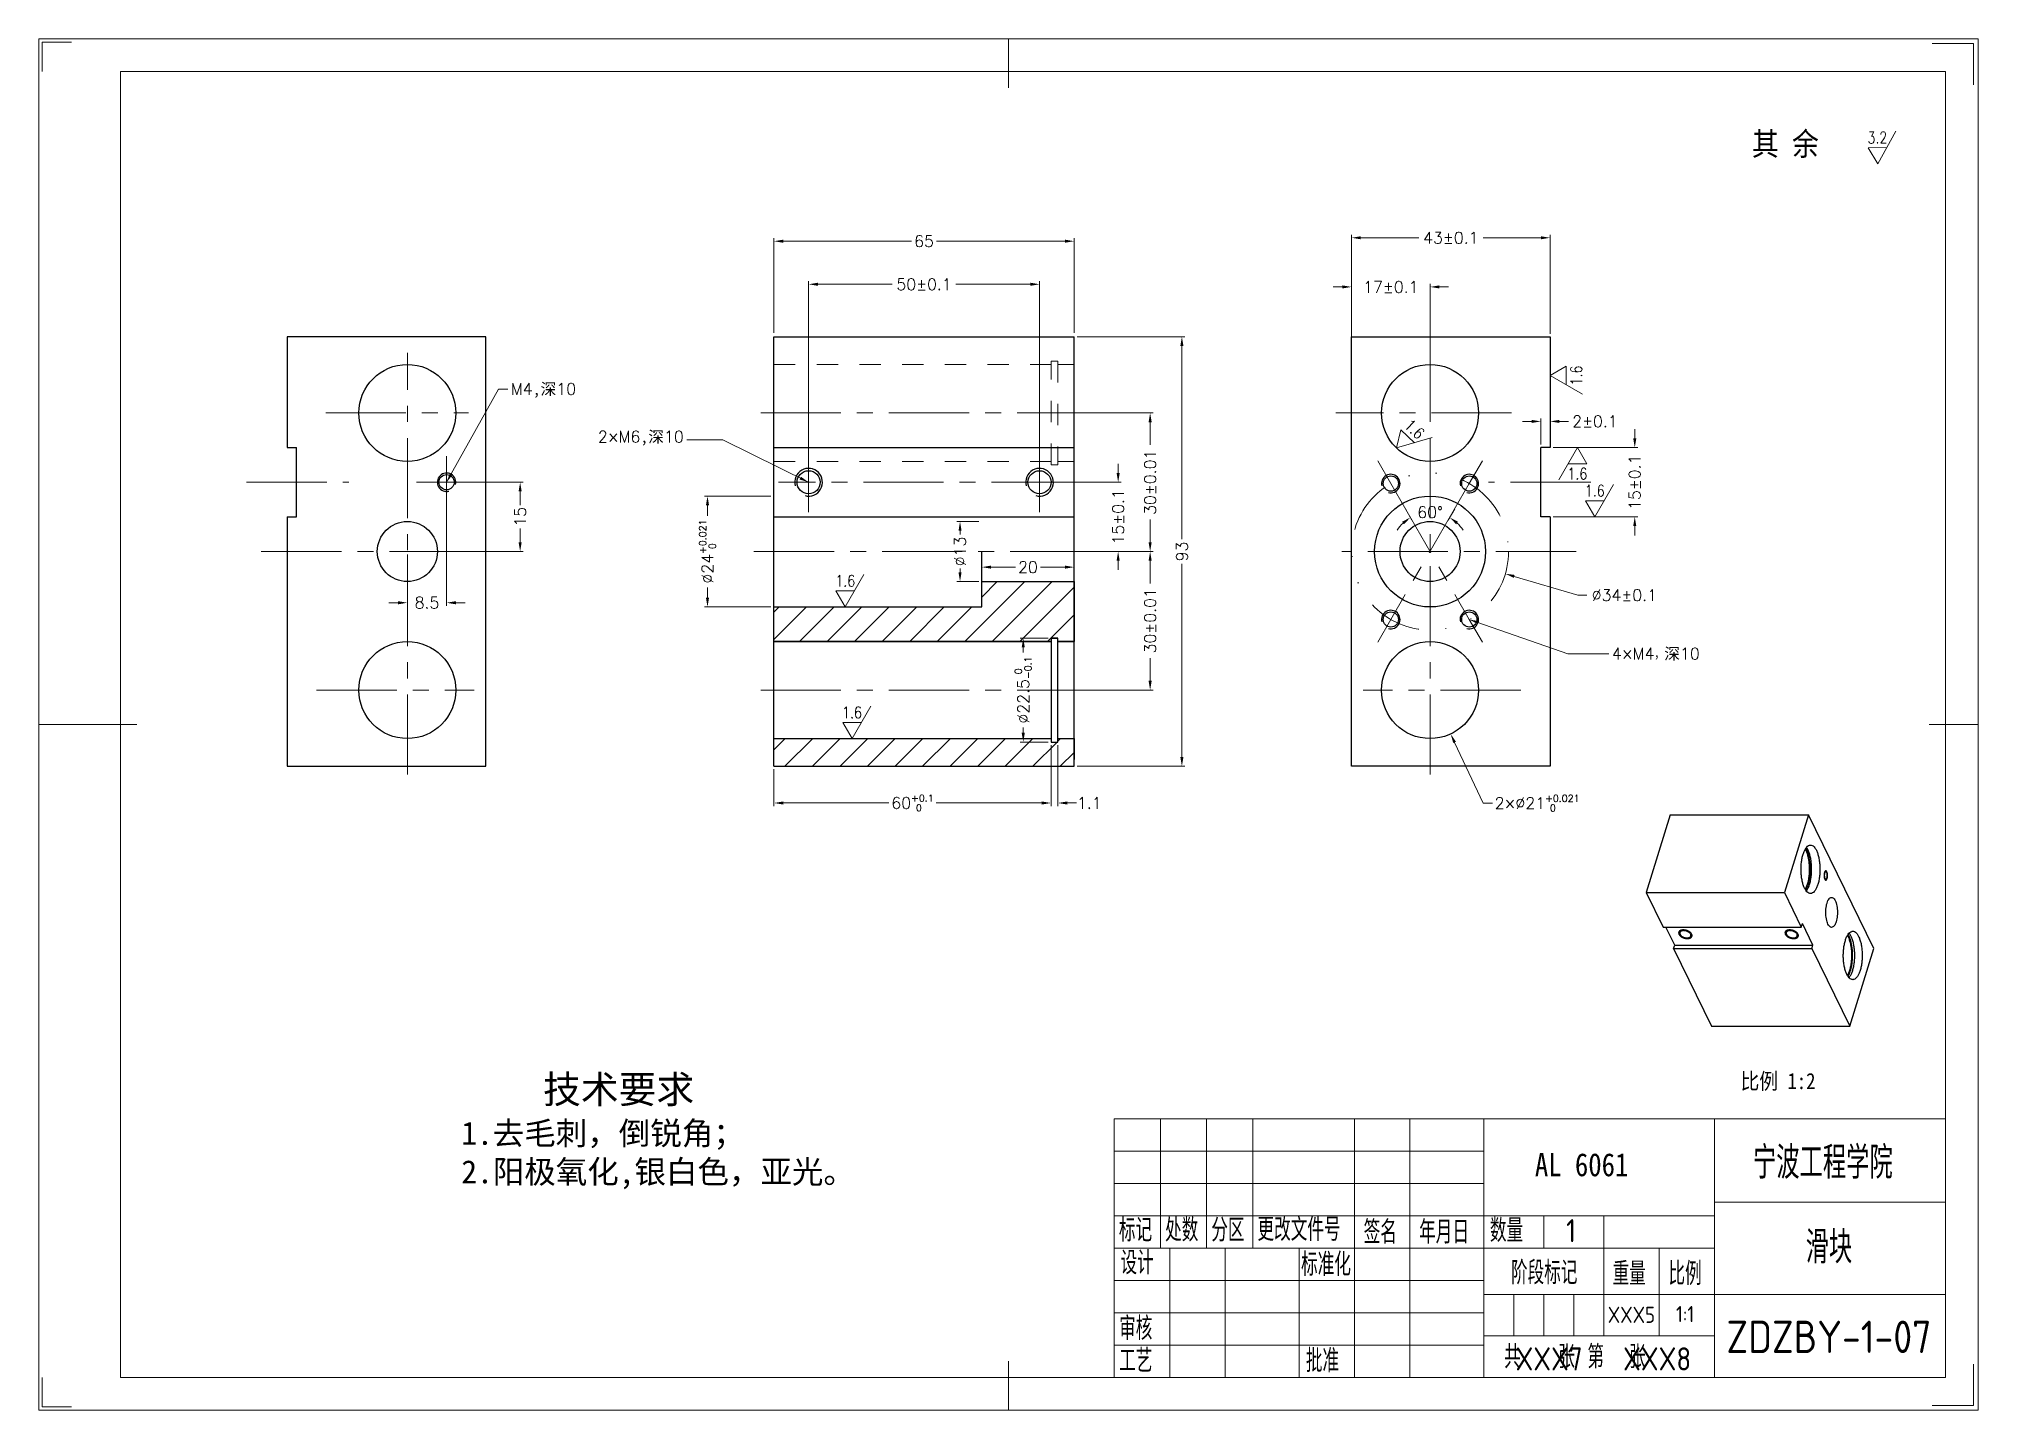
# Model space of a CAD drawing. Header units: millimetres. Extents: x 348 to 7549, y -2121 to -1262.
# Drawn here: x 3823.3 to 4243.3, y -2116.9 to -1819.9 of the extents above; entities that cross this region are included whole.
import ezdxf
from ezdxf.enums import TextEntityAlignment as Align

# ---------------------------------------------------------------- set-up
doc = ezdxf.new("R2010")
doc.units = ezdxf.units.MM
doc.header["$LTSCALE"] = 46.255
doc.header["$PDMODE"] = 3
doc.header["$PDSIZE"] = 8
for name, pattern in [('CENTER', [0.6, 0.375, -0.075, 0.075, -0.075]), ('DIVIDE2', [0.625, 0.25, -0.125, 0, -0.125, 0, -0.125]), ('HIDDEN', [0.2, 0.1, -0.1]), ('HIDDENX2', [0.75, 0.5, -0.25])]:
    doc.linetypes.add(name, pattern=pattern)
doc.layers.get('0').update_dxf_attribs({"linetype": 'CONTINUOUS'})
doc.layers.get('Defpoints').update_dxf_attribs({"linetype": 'CONTINUOUS'})
doc.layers.add('02___PRT_ALL_AXES', color=7, linetype='CONTINUOUS')
for name, color, linetype, lineweight in [('dim', 82, 'CONTINUOUS', 9), ('中心线', 2, 'CENTER', 13), ('双点划线', 4, 'DIVIDE2', 13), ('图框_内框线', 5, 'CONTINUOUS', 13), ('图框_外框线', 7, 'CONTINUOUS', 13), ('图框_标题栏属性', 1, 'CONTINUOUS', 13), ('图框_标题栏文字', 6, 'CONTINUOUS', 13), ('图框_角线', 5, 'CONTINUOUS', 13), ('尺寸线', 80, 'CONTINUOUS', 13), ('文字', 3, 'CONTINUOUS', 13), ('细实线', 20, 'CONTINUOUS', 13), ('虚线', 8, 'HIDDENX2', 13)]:
    doc.layers.add(name, color=color, linetype=linetype, lineweight=lineweight)
doc.styles.add('ROMANC', font='romanc.shx', dxfattribs={"bigfont": 'gbcbig.shx'})
doc.styles.get("Standard").update_dxf_attribs({"font": 'txt', "width": 0.85, "bigfont": 'gbcbig.shx'})
doc.styles.add('TXT08', font='txt.shx', dxfattribs={"width": 0.8, "bigfont": 'gbcbig.shx'})
doc.styles.add('宋体', font='SimSun.ttf')
doc.styles.add('工程字', font='gbenor.shx', dxfattribs={"bigfont": 'gbcbig.shx'})
doc.dimstyles.new('YanXiu', dxfattribs={"dimtxt": 2.5, "dimasz": 2.2, "dimexe": 0.66, "dimexo": 0.66, "dimgap": 0.66, "dimtad": 0, "dimtoh": 1, "dimdsep": 46, "dimtxsty": 'ROMANC', "dimcen": 0, "dimclrd": 256, "dimclre": 131, "dimclrt": 42, "dimazin": 2, "dimtfac": 1, "dimtofl": 0, "dimtmove": 0, "dimatfit": 3, "dimfxl": 1, "dimlwd": 5, "dimlwe": 5, "dimarcsym": 0})

msp = doc.modelspace()

# ---------------------------------------------------------------- texts
at = {"color": 2, "linetype": 'Continuous', "insert": (4208.03825, -2043.84266), "char_height": 3.5, "width": 23.8, "attachment_point": 3, "line_spacing_factor": 0.9}
msp.add_mtext('{\\fFangSong|b0|i0|c134|p49;比例 1:2}', dxfattribs=at)
at = {"layer": 'dim', "style": 'TXT08', "width": 0.8}
for s, rotation, p in [('3.2', 1.0876714, (4221.45105, -1841.3064)), ('1.6', 90, (4156.24347, -1892.82409)), ('1.6', 316.1561143, (4121.23143, -1904.42584))]:
    msp.add_text(s, height=2.5, rotation=rotation, dxfattribs=at).set_placement(p, align=Align.MIDDLE)
for p in [(4156.48766, -1914.0917), (4160.2577, -1917.77564), (3997.96917, -1937.27564), (3999.4192, -1965.77564)]:
    msp.add_text('1.6', height=2.5, dxfattribs=at).set_placement(p, align=Align.MIDDLE)
at = {"layer": 'dim', "color": 42, "char_height": 2.5, "style": 'ROMANC'}
for s, insert, attachment_point in [('M4{\\fFangSong|b0|i0|c134|p49;,深}10', (3925.5628, -1894.49455), 1), ('2×M6{\\fFangSong|b0|i0|c134|p49;,深}10', (3962.99533, -1907.97984), 9), ('4×M4，{\\fFangSong|b0|i0|c134|p49;深}10', (4163.9573, -1951.80012), 1)]:
    msp.add_mtext(s, dxfattribs=dict(at, insert=insert, attachment_point=attachment_point))
at = {"layer": '中心线', "insert": (3908.02092, -2044.38636), "char_height": 8, "width": 96.5820097, "attachment_point": 1, "style": '宋体'}
msp.add_mtext('{\\H0.75x;      技术要求\\P\\H0.83333x;  1.去毛刺，倒锐角；\\P  2.阳极氧化,银白色\\H1x;，亚光。}', dxfattribs=at)
at = {"layer": '图框_标题栏属性', "style": '工程字'}
for tag, text, p in [('宁波工程学院', 'xxx2', (4209.64397, -2062.8532)), ('滑块', 'xxx3', (4210.9585, -2081.25167)), ('ZDZBY-1-07', 'xxx4', (4210.9585, -2100.96431))]:
    msp.add_attdef(tag, text=text, height=7, dxfattribs=at).set_placement(p, align=Align.MIDDLE)
for tag, text, height, p in [('XXX5', 'xxx5', 3.5, (4168.18977, -2096.20117)), ('1:1', 'xxx6', 3.5, (4179.81196, -2096.04215)), ('XXX7', 'xxx7', 5, (4150.35845, -2105.74245)), ('XXX8', 'xxx8', 5, (4173.76205, -2105.74245))]:
    msp.add_attdef(tag, text=text, height=height, dxfattribs=at).set_placement(p, align=Align.MIDDLE_CENTER)
at = {"layer": '图框_标题栏文字', "style": '工程字'}
for s, p in [('标记', (4057.21143, -2080.34627)), ('处数', (4067.21143, -2080.34627)), ('分区', (4077.21143, -2080.34627)), ('更改文件号', (4087.21143, -2080.19787)), ('签名', (4110.21143, -2080.785)), ('年月日', (4122.21143, -2080.785)), ('数量', (4137.54606, -2080.43652)), ('1', (4154.05171, -2080.4797)), ('设计', (4057.54606, -2087.43652)), ('标准化', (4096.65045, -2087.785)), ('阶段标记', (4142.10221, -2089.585)), ('重量', (4164.10221, -2089.785)), ('比例', (4176.21143, -2089.785)), ('审核', (4057.25651, -2101.6366)), ('工艺', (4057.25651, -2108.6366)), ('批准', (4097.68147, -2108.6366)), ('共   张 第  张', (4140.61216, -2107.785))]:
    msp.add_text(s, height=5, dxfattribs=at).set_placement(p)
at = {"layer": '文字', "insert": (4194.28625, -1840.16387), "char_height": 5, "width": 46.5466241, "attachment_point": 1}
msp.add_mtext('{\\fSimSun|b0|i0|c134|p2;其 余} ', dxfattribs=at)
at = {"layer": '细实线', "insert": (4147.28479, -2061.19705), "char_height": 5, "width": 34.3182427, "attachment_point": 1}
msp.add_mtext('{\\fFangSong|b0|i0|c134|p49;AL 6061}', dxfattribs=at)

# ---------------------------------------------------------------- blocks, each defined once
blk = doc.blocks.new('*D78')
at = {"layer": 'Defpoints', "color": 0, "transparency": 16777216}
for p in [(4047.52, -1900.93), (4047.52, -1930.93), (4063.97, -1930.93)]:
    blk.add_point(p, dxfattribs=at)
at = {"layer": 'dim', "color": 131, "lineweight": 5, "transparency": 16777216}
for p, q in [((4048.18, -1900.93), (4064.63, -1900.93)), ((4048.18, -1930.93), (4064.63, -1930.93))]:
    blk.add_line(p, q, dxfattribs=at)
at = {"layer": 'dim', "lineweight": 5, "transparency": 16777216}
for p, q in [((4063.97, -1902.93), (4063.97, -1907.83)), ((4063.97, -1928.93), (4063.97, -1924.03))]:
    blk.add_line(p, q, dxfattribs=at)
at = {"layer": 'dim', "transparency": 16777216}
for points in [[(4063.64, -1902.93), (4064.31, -1902.93), (4063.97, -1900.93)], [(4063.64, -1928.93), (4064.31, -1928.93), (4063.97, -1930.93)]]:
    blk.add_solid(points, dxfattribs=at)
at = {"layer": 'dim', "color": 42, "transparency": 16777216, "insert": (4063.97, -1915.93), "char_height": 2.5, "attachment_point": 5, "rotation": 90, "style": 'ROMANC'}
blk.add_mtext('\\A1;30±0.01', dxfattribs=at)
blk = doc.blocks.new('*D79')
at = {"layer": 'Defpoints', "color": 0, "transparency": 16777216}
for p in [(4047.52, -1930.93), (4047.52, -1960.93), (4063.97, -1960.93)]:
    blk.add_point(p, dxfattribs=at)
at = {"layer": 'dim', "color": 131, "lineweight": 5, "transparency": 16777216}
for p, q in [((4048.18, -1930.93), (4064.63, -1930.93)), ((4048.18, -1960.93), (4064.63, -1960.93))]:
    blk.add_line(p, q, dxfattribs=at)
at = {"layer": 'dim', "lineweight": 5, "transparency": 16777216}
for p, q in [((4063.97, -1932.93), (4063.97, -1937.83)), ((4063.97, -1958.93), (4063.97, -1954.03))]:
    blk.add_line(p, q, dxfattribs=at)
at = {"layer": 'dim', "transparency": 16777216}
for points in [[(4063.64, -1932.93), (4064.31, -1932.93), (4063.97, -1930.93)], [(4063.64, -1958.93), (4064.31, -1958.93), (4063.97, -1960.93)]]:
    blk.add_solid(points, dxfattribs=at)
at = {"layer": 'dim', "color": 42, "transparency": 16777216, "insert": (4063.97, -1945.93), "char_height": 2.5, "attachment_point": 5, "rotation": 90, "style": 'ROMANC'}
blk.add_mtext('\\A1;30±0.01', dxfattribs=at)
blk = doc.blocks.new('*D80')
at = {"layer": 'Defpoints', "color": 0, "transparency": 16777216}
for p in [(4040.02, -1915.93), (4057.05, -1915.93), (4047.52, -1930.93)]:
    blk.add_point(p, dxfattribs=at)
at = {"layer": 'dim', "lineweight": 5, "transparency": 16777216}
for p, q in [((4057.05, -1913.93), (4057.05, -1911.93)), ((4057.05, -1932.93), (4057.05, -1934.93))]:
    blk.add_line(p, q, dxfattribs=at)
at = {"layer": 'dim', "color": 131, "lineweight": 5, "transparency": 16777216}
for p, q in [((4040.68, -1915.93), (4057.71, -1915.93)), ((4048.18, -1930.93), (4057.71, -1930.93))]:
    blk.add_line(p, q, dxfattribs=at)
at = {"layer": 'dim', "transparency": 16777216}
for points in [[(4056.71, -1913.93), (4057.38, -1913.93), (4057.05, -1915.93)], [(4056.71, -1932.93), (4057.38, -1932.93), (4057.05, -1930.93)]]:
    blk.add_solid(points, dxfattribs=at)
at = {"layer": 'dim', "color": 42, "transparency": 16777216, "insert": (4057.05, -1923.43), "char_height": 2.5, "attachment_point": 5, "rotation": 90, "style": 'ROMANC'}
blk.add_mtext('\\A1;15±0.1', dxfattribs=at)
blk = doc.blocks.new('*D81')
at = {"layer": 'Defpoints', "color": 0, "transparency": 16777216}
for p in [(4047.52, -1884.43), (4047.52, -1977.43), (4070.85, -1977.43)]:
    blk.add_point(p, dxfattribs=at)
at = {"layer": 'dim', "color": 131, "lineweight": 5, "transparency": 16777216}
for p, q in [((4048.18, -1884.43), (4071.51, -1884.43)), ((4048.18, -1977.43), (4071.51, -1977.43))]:
    blk.add_line(p, q, dxfattribs=at)
at = {"layer": 'dim', "lineweight": 5, "transparency": 16777216}
for p, q in [((4070.85, -1886.43), (4070.85, -1928.25)), ((4070.85, -1975.43), (4070.85, -1933.62))]:
    blk.add_line(p, q, dxfattribs=at)
at = {"layer": 'dim', "transparency": 16777216}
for points in [[(4070.51, -1886.43), (4071.18, -1886.43), (4070.85, -1884.43)], [(4070.51, -1975.43), (4071.18, -1975.43), (4070.85, -1977.43)]]:
    blk.add_solid(points, dxfattribs=at)
at = {"layer": 'dim', "color": 42, "transparency": 16777216, "insert": (4070.85, -1930.93), "char_height": 2.5, "attachment_point": 5, "rotation": 90, "style": 'ROMANC'}
blk.add_mtext('93', dxfattribs=at)
blk = doc.blocks.new('*D82')
at = {"layer": 'Defpoints', "color": 0, "transparency": 16777216}
for p in [(4150.59, -1908.43), (4150.59, -1923.43), (4168.91, -1923.43)]:
    blk.add_point(p, dxfattribs=at)
at = {"layer": 'dim', "lineweight": 5, "transparency": 16777216}
for p, q in [((4168.91, -1906.43), (4168.91, -1904.43)), ((4168.91, -1925.43), (4168.91, -1927.43))]:
    blk.add_line(p, q, dxfattribs=at)
at = {"layer": 'dim', "color": 131, "lineweight": 5, "transparency": 16777216}
for p, q in [((4151.25, -1908.43), (4169.57, -1908.43)), ((4151.25, -1923.43), (4169.57, -1923.43))]:
    blk.add_line(p, q, dxfattribs=at)
at = {"layer": 'dim', "transparency": 16777216}
for points in [[(4168.58, -1906.43), (4169.25, -1906.43), (4168.91, -1908.43)], [(4168.58, -1925.43), (4169.25, -1925.43), (4168.91, -1923.43)]]:
    blk.add_solid(points, dxfattribs=at)
at = {"layer": 'dim', "color": 42, "transparency": 16777216, "insert": (4168.91, -1915.93), "char_height": 2.5, "attachment_point": 5, "rotation": 90, "style": 'ROMANC'}
blk.add_mtext('\\A1;15±0.1', dxfattribs=at)
blk = doc.blocks.new('*D83')
at = {"layer": 'Defpoints', "color": 0, "transparency": 16777216}
for p in [(4107.59, -1873.64), (4107.59, -1900.93), (4124.59, -1900.93)]:
    blk.add_point(p, dxfattribs=at)
at = {"layer": 'dim', "color": 131, "lineweight": 5, "transparency": 16777216}
for p, q in [((4107.59, -1900.27), (4107.59, -1872.98)), ((4124.59, -1900.27), (4124.59, -1872.98))]:
    blk.add_line(p, q, dxfattribs=at)
at = {"layer": 'dim', "lineweight": 5, "transparency": 16777216}
for p, q in [((4105.59, -1873.64), (4103.59, -1873.64)), ((4126.59, -1873.64), (4128.59, -1873.64))]:
    blk.add_line(p, q, dxfattribs=at)
at = {"layer": 'dim', "transparency": 16777216}
for points in [[(4105.59, -1873.31), (4105.59, -1873.97), (4107.59, -1873.64)], [(4126.59, -1873.31), (4126.59, -1873.97), (4124.59, -1873.64)]]:
    blk.add_solid(points, dxfattribs=at)
at = {"layer": 'dim', "color": 42, "transparency": 16777216, "insert": (4116.09, -1873.64), "char_height": 2.5, "attachment_point": 5, "style": 'ROMANC'}
blk.add_mtext('\\A1;17±0.1', dxfattribs=at)
blk = doc.blocks.new('*D84')
at = {"layer": 'Defpoints', "color": 0, "transparency": 16777216}
for p in [(4150.59, -1863), (4107.59, -1884.43), (4150.59, -1884.43)]:
    blk.add_point(p, dxfattribs=at)
at = {"layer": 'dim', "color": 131, "lineweight": 5, "transparency": 16777216}
for p, q in [((4107.59, -1883.77), (4107.59, -1862.34)), ((4150.59, -1883.77), (4150.59, -1862.34))]:
    blk.add_line(p, q, dxfattribs=at)
at = {"layer": 'dim', "lineweight": 5, "transparency": 16777216}
for p, q in [((4109.59, -1863), (4122.12, -1863)), ((4148.59, -1863), (4136.05, -1863))]:
    blk.add_line(p, q, dxfattribs=at)
at = {"layer": 'dim', "transparency": 16777216}
for points in [[(4109.59, -1862.67), (4109.59, -1863.33), (4107.59, -1863)], [(4148.59, -1862.67), (4148.59, -1863.33), (4150.59, -1863)]]:
    blk.add_solid(points, dxfattribs=at)
at = {"layer": 'dim', "color": 42, "transparency": 16777216, "insert": (4129.09, -1863), "char_height": 2.5, "attachment_point": 5, "style": 'ROMANC'}
blk.add_mtext('\\A1;43±0.1', dxfattribs=at)
blk = doc.blocks.new('*D85')
at = {"layer": 'Defpoints', "color": 0, "transparency": 16777216}
for p in [(4116.09, -1916.21), (4133.09, -1916.21), (4118.91, -1921.1), (4126.06, -1922.55), (4130.26, -1921.1)]:
    blk.add_point(p, dxfattribs=at)
at = {"layer": 'dim', "color": 131, "lineweight": 5, "transparency": 16777216}
for p, q in [((4119.24, -1921.68), (4120.66, -1924.13)), ((4129.93, -1921.68), (4128.51, -1924.13))]:
    blk.add_line(p, q, dxfattribs=at)
at = {"layer": 'dim', "lineweight": 5, "transparency": 16777216}
for start, end in [(133.4925, 146.985), (33.015, 46.5075)]:
    blk.add_arc((4124.59, -1930.93), 8.51, start, end, dxfattribs=at)
at = {"layer": 'dim', "transparency": 16777216}
for points in [[(4118.53, -1924.49), (4118.93, -1925.03), (4120.33, -1923.56)], [(4130.24, -1925.03), (4130.64, -1924.49), (4128.84, -1923.56)]]:
    blk.add_solid(points, dxfattribs=at)
at = {"layer": 'dim', "color": 42, "transparency": 16777216, "insert": (4124.59, -1922.42), "char_height": 2.5, "attachment_point": 5, "style": 'ROMANC'}
blk.add_mtext('60°', dxfattribs=at)
blk = doc.blocks.new('*D86')
at = {"layer": 'Defpoints', "color": 0, "transparency": 16777216}
for p in [(4047.52, -1863.74), (3982.52, -1884.27), (4047.52, -1884.27)]:
    blk.add_point(p, dxfattribs=at)
at = {"layer": 'dim', "color": 131, "lineweight": 5, "transparency": 16777216}
for p, q in [((3982.52, -1883.61), (3982.52, -1863.08)), ((4047.52, -1883.61), (4047.52, -1863.08))]:
    blk.add_line(p, q, dxfattribs=at)
at = {"layer": 'dim', "lineweight": 5, "transparency": 16777216}
for p, q in [((3984.52, -1863.74), (4012.33, -1863.74)), ((4045.52, -1863.74), (4017.7, -1863.74))]:
    blk.add_line(p, q, dxfattribs=at)
at = {"layer": 'dim', "transparency": 16777216}
for points in [[(3984.52, -1863.41), (3984.52, -1864.08), (3982.52, -1863.74)], [(4045.52, -1863.41), (4045.52, -1864.08), (4047.52, -1863.74)]]:
    blk.add_solid(points, dxfattribs=at)
at = {"layer": 'dim', "color": 42, "transparency": 16777216, "insert": (4015.02, -1863.74), "char_height": 2.5, "attachment_point": 5, "style": 'ROMANC'}
blk.add_mtext('65', dxfattribs=at)
blk = doc.blocks.new('*D87')
at = {"layer": 'Defpoints', "color": 0, "transparency": 16777216}
for p in [(4040.02, -1873.07), (3990.02, -1915.93), (4040.02, -1915.93)]:
    blk.add_point(p, dxfattribs=at)
at = {"layer": 'dim', "color": 131, "lineweight": 5, "transparency": 16777216}
for p, q in [((3990.02, -1915.27), (3990.02, -1872.41)), ((4040.02, -1915.27), (4040.02, -1872.41))]:
    blk.add_line(p, q, dxfattribs=at)
at = {"layer": 'dim', "lineweight": 5, "transparency": 16777216}
for p, q in [((3992.02, -1873.07), (4008.11, -1873.07)), ((4038.02, -1873.07), (4021.93, -1873.07))]:
    blk.add_line(p, q, dxfattribs=at)
at = {"layer": 'dim', "transparency": 16777216}
for points in [[(3992.02, -1872.73), (3992.02, -1873.4), (3990.02, -1873.07)], [(4038.02, -1872.73), (4038.02, -1873.4), (4040.02, -1873.07)]]:
    blk.add_solid(points, dxfattribs=at)
at = {"layer": 'dim', "color": 42, "transparency": 16777216, "insert": (4015.02, -1873.07), "char_height": 2.5, "attachment_point": 5, "style": 'ROMANC'}
blk.add_mtext('\\A1;50±0.1', dxfattribs=at)
blk = doc.blocks.new('*D88')
at = {"layer": 'Defpoints', "color": 0, "transparency": 16777216}
for p in [(4022.81, -1924.43), (4027.52, -1924.43), (4027.52, -1937.43)]:
    blk.add_point(p, dxfattribs=at)
at = {"layer": 'dim', "color": 131, "lineweight": 5, "transparency": 16777216}
for p, q in [((4026.86, -1924.43), (4022.15, -1924.43)), ((4026.86, -1937.43), (4022.15, -1937.43))]:
    blk.add_line(p, q, dxfattribs=at)
at = {"layer": 'dim', "lineweight": 5, "transparency": 16777216}
for p, q in [((4022.81, -1926.43), (4022.81, -1927.24)), ((4022.81, -1935.43), (4022.81, -1934.63))]:
    blk.add_line(p, q, dxfattribs=at)
at = {"layer": 'dim', "transparency": 16777216}
for points in [[(4022.48, -1926.43), (4023.14, -1926.43), (4022.81, -1924.43)], [(4022.48, -1935.43), (4023.14, -1935.43), (4022.81, -1937.43)]]:
    blk.add_solid(points, dxfattribs=at)
at = {"layer": 'dim', "color": 42, "transparency": 16777216, "insert": (4022.81, -1930.93), "char_height": 2.5, "attachment_point": 5, "rotation": 90, "style": 'ROMANC'}
blk.add_mtext('%%c13', dxfattribs=at)
blk = doc.blocks.new('*D89')
at = {"layer": 'Defpoints', "color": 0, "transparency": 16777216}
for p in [(3982.52, -1918.93), (3968.12, -1942.93), (3982.52, -1942.93)]:
    blk.add_point(p, dxfattribs=at)
at = {"layer": 'dim', "color": 131, "lineweight": 5, "transparency": 16777216}
for p, q in [((3981.86, -1918.93), (3967.46, -1918.93)), ((3981.86, -1942.93), (3967.46, -1942.93))]:
    blk.add_line(p, q, dxfattribs=at)
at = {"layer": 'dim', "lineweight": 5, "transparency": 16777216}
for p, q in [((3968.12, -1920.93), (3968.12, -1923.17)), ((3968.12, -1940.93), (3968.12, -1938.7))]:
    blk.add_line(p, q, dxfattribs=at)
at = {"layer": 'dim', "transparency": 16777216}
for points in [[(3967.79, -1920.93), (3968.46, -1920.93), (3968.12, -1918.93)], [(3967.79, -1940.93), (3968.46, -1940.93), (3968.12, -1942.93)]]:
    blk.add_solid(points, dxfattribs=at)
at = {"layer": 'dim', "color": 42, "transparency": 16777216, "insert": (3968.12, -1930.93), "char_height": 2.5, "attachment_point": 5, "rotation": 90, "style": 'ROMANC'}
blk.add_mtext('\\A1;%%c24{\\H1.500000;\\S+0.021^  0;}', dxfattribs=at)
blk = doc.blocks.new('*D90')
at = {"layer": 'Defpoints', "color": 0, "transparency": 16777216}
for p in [(4042.52, -1949.68), (4036.5, -1972.18), (4042.52, -1972.18)]:
    blk.add_point(p, dxfattribs=at)
at = {"layer": 'dim', "color": 131, "lineweight": 5, "transparency": 16777216}
for p, q in [((4041.86, -1949.68), (4035.84, -1949.68)), ((4041.86, -1972.18), (4035.84, -1972.18))]:
    blk.add_line(p, q, dxfattribs=at)
at = {"layer": 'dim', "lineweight": 5, "transparency": 16777216}
for p, q in [((4036.5, -1951.68), (4036.5, -1952.81)), ((4036.5, -1970.18), (4036.5, -1969.06))]:
    blk.add_line(p, q, dxfattribs=at)
at = {"layer": 'dim', "transparency": 16777216}
for points in [[(4036.16, -1951.68), (4036.83, -1951.68), (4036.5, -1949.68)], [(4036.16, -1970.18), (4036.83, -1970.18), (4036.5, -1972.18)]]:
    blk.add_solid(points, dxfattribs=at)
at = {"layer": 'dim', "color": 42, "transparency": 16777216, "insert": (4036.5, -1960.93), "char_height": 2.5, "attachment_point": 5, "rotation": 90, "style": 'ROMANC'}
blk.add_mtext('\\A1;%%c22.5{\\H1.500000;\\S 0^ -0.1;}', dxfattribs=at)
blk = doc.blocks.new('*D91')
at = {"layer": 'Defpoints', "color": 0, "transparency": 16777216}
for p in [(4042.52, -1972.18), (4044.02, -1972.18), (4044.02, -1985.38)]:
    blk.add_point(p, dxfattribs=at)
at = {"layer": 'dim', "color": 131, "lineweight": 5, "transparency": 16777216}
for p, q in [((4042.52, -1972.84), (4042.52, -1986.04)), ((4044.02, -1972.84), (4044.02, -1986.04))]:
    blk.add_line(p, q, dxfattribs=at)
at = {"layer": 'dim', "lineweight": 5, "transparency": 16777216}
for p, q in [((4040.52, -1985.38), (4038.52, -1985.38)), ((4046.02, -1985.38), (4048.02, -1985.38))]:
    blk.add_line(p, q, dxfattribs=at)
at = {"layer": 'dim', "transparency": 16777216}
for points in [[(4040.52, -1985.05), (4040.52, -1985.71), (4042.52, -1985.38)], [(4046.02, -1985.05), (4046.02, -1985.71), (4044.02, -1985.38)]]:
    blk.add_solid(points, dxfattribs=at)
at = {"layer": 'dim', "color": 42, "transparency": 16777216, "insert": (4050.82, -1985.38), "char_height": 2.5, "attachment_point": 5, "style": 'ROMANC'}
blk.add_mtext('\\A1;1.1', dxfattribs=at)
blk = doc.blocks.new('*D92')
at = {"layer": 'Defpoints', "color": 0, "transparency": 16777216}
for p in [(4042.52, -1972.18), (3982.52, -1977.43), (4042.52, -1985.38)]:
    blk.add_point(p, dxfattribs=at)
at = {"layer": 'dim', "color": 131, "lineweight": 5, "transparency": 16777216}
for p, q in [((4042.52, -1972.84), (4042.52, -1986.04)), ((3982.52, -1978.09), (3982.52, -1986.04))]:
    blk.add_line(p, q, dxfattribs=at)
at = {"layer": 'dim', "lineweight": 5, "transparency": 16777216}
for p, q in [((3984.52, -1985.38), (4007.37, -1985.38)), ((4040.52, -1985.38), (4017.66, -1985.38))]:
    blk.add_line(p, q, dxfattribs=at)
at = {"layer": 'dim', "transparency": 16777216}
for points in [[(3984.52, -1985.05), (3984.52, -1985.71), (3982.52, -1985.38)], [(4040.52, -1985.05), (4040.52, -1985.71), (4042.52, -1985.38)]]:
    blk.add_solid(points, dxfattribs=at)
at = {"layer": 'dim', "color": 42, "transparency": 16777216, "insert": (4012.52, -1985.38), "char_height": 2.5, "attachment_point": 5, "style": 'ROMANC'}
blk.add_mtext('\\A1;60{\\H1.500000;\\S+0.1^  0;}', dxfattribs=at)
blk = doc.blocks.new('*D93')
at = {"layer": 'Defpoints', "color": 0, "transparency": 16777216}
for p in [(4047.52, -1934.31), (4027.52, -1937.43), (4047.52, -1937.43)]:
    blk.add_point(p, dxfattribs=at)
at = {"layer": 'dim', "color": 131, "lineweight": 5, "transparency": 16777216}
for p, q in [((4027.52, -1936.77), (4027.52, -1933.65)), ((4047.52, -1936.77), (4047.52, -1933.65))]:
    blk.add_line(p, q, dxfattribs=at)
at = {"layer": 'dim', "lineweight": 5, "transparency": 16777216}
for p, q in [((4029.52, -1934.31), (4034.83, -1934.31)), ((4045.52, -1934.31), (4040.2, -1934.31))]:
    blk.add_line(p, q, dxfattribs=at)
at = {"layer": 'dim', "transparency": 16777216}
for points in [[(4029.52, -1933.98), (4029.52, -1934.65), (4027.52, -1934.31)], [(4045.52, -1933.98), (4045.52, -1934.65), (4047.52, -1934.31)]]:
    blk.add_solid(points, dxfattribs=at)
at = {"layer": 'dim', "color": 42, "transparency": 16777216, "insert": (4037.52, -1934.31), "char_height": 2.5, "attachment_point": 5, "style": 'ROMANC'}
blk.add_mtext('20', dxfattribs=at)
blk = doc.blocks.new('*D94')
at = {"layer": 'Defpoints', "color": 0, "transparency": 16777216}
for p in [(4150.59, -1902.76), (4148.59, -1908.43), (4150.59, -1908.43)]:
    blk.add_point(p, dxfattribs=at)
at = {"layer": 'dim', "color": 131, "lineweight": 5, "transparency": 16777216}
for p, q in [((4148.59, -1907.77), (4148.59, -1902.1)), ((4150.59, -1907.77), (4150.59, -1902.1))]:
    blk.add_line(p, q, dxfattribs=at)
at = {"layer": 'dim', "lineweight": 5, "transparency": 16777216}
for p, q in [((4146.59, -1902.76), (4144.59, -1902.76)), ((4152.59, -1902.76), (4154.59, -1902.76))]:
    blk.add_line(p, q, dxfattribs=at)
at = {"layer": 'dim', "transparency": 16777216}
for points in [[(4146.59, -1902.43), (4146.59, -1903.09), (4148.59, -1902.76)], [(4152.59, -1902.43), (4152.59, -1903.09), (4150.59, -1902.76)]]:
    blk.add_solid(points, dxfattribs=at)
at = {"layer": 'dim', "color": 42, "transparency": 16777216, "insert": (4160.3, -1902.76), "char_height": 2.5, "attachment_point": 5, "style": 'ROMANC'}
blk.add_mtext('\\A1;2±0.1', dxfattribs=at)
blk = doc.blocks.new('*D95')
at = {"layer": 'Defpoints', "color": 0, "transparency": 16777216}
for p in [(4108.28, -1926.12), (4140.89, -1935.75)]:
    blk.add_point(p, dxfattribs=at)
at = {"layer": 'dim', "lineweight": 5, "transparency": 16777216}
for p, q in [((4156.56, -1940.38), (4142.81, -1936.32)), ((4158.56, -1940.38), (4156.56, -1940.38))]:
    blk.add_line(p, q, dxfattribs=at)
at = {"layer": 'dim', "transparency": 16777216}
blk.add_solid([(4142.9, -1936), (4142.71, -1936.64), (4140.89, -1935.75)], dxfattribs=at)
at = {"layer": 'dim', "color": 42, "transparency": 16777216, "insert": (4166.66, -1940.38), "char_height": 2.5, "attachment_point": 5, "style": 'ROMANC'}
blk.add_mtext('\\A1;∅34±0.1', dxfattribs=at)
blk = doc.blocks.new('*D96')
at = {"layer": 'Defpoints', "color": 0, "transparency": 16777216}
for p in [(4120.12, -1951.43), (4129.05, -1970.44)]:
    blk.add_point(p, dxfattribs=at)
at = {"layer": 'dim', "lineweight": 5, "transparency": 16777216}
for p, q in [((4136.08, -1985.41), (4129.9, -1972.25)), ((4138.08, -1985.41), (4136.08, -1985.41))]:
    blk.add_line(p, q, dxfattribs=at)
at = {"layer": 'dim', "transparency": 16777216}
blk.add_solid([(4130.2, -1972.11), (4129.6, -1972.39), (4129.05, -1970.44)], dxfattribs=at)
at = {"layer": 'dim', "color": 42, "transparency": 16777216, "insert": (4147.77, -1985.41), "char_height": 2.5, "attachment_point": 5, "style": 'ROMANC'}
blk.add_mtext('\\A1;2×∅21{\\H1.500000;\\S+0.021^  0;}', dxfattribs=at)
blk = doc.blocks.new('*D602')
at = {"layer": 'Defpoints', "color": 0, "transparency": 16777216}
for p in [(3911.63, -1915.93), (3903.13, -1930.93), (3911.63, -1942.02)]:
    blk.add_point(p, dxfattribs=at)
at = {"layer": 'dim', "color": 131, "lineweight": 5, "transparency": 16777216}
for p, q in [((3911.63, -1916.59), (3911.63, -1942.68)), ((3903.13, -1931.59), (3903.13, -1942.68))]:
    blk.add_line(p, q, dxfattribs=at)
at = {"layer": 'dim', "lineweight": 5, "transparency": 16777216}
for p, q in [((3901.13, -1942.02), (3899.13, -1942.02)), ((3913.63, -1942.02), (3915.63, -1942.02))]:
    blk.add_line(p, q, dxfattribs=at)
at = {"layer": 'dim', "transparency": 16777216}
for points in [[(3901.13, -1941.69), (3901.13, -1942.36), (3903.13, -1942.02)], [(3913.63, -1941.69), (3913.63, -1942.36), (3911.63, -1942.02)]]:
    blk.add_solid(points, dxfattribs=at)
at = {"layer": 'dim', "color": 42, "transparency": 16777216, "insert": (3907.38, -1942.02), "char_height": 2.5, "attachment_point": 5, "style": 'ROMANC'}
blk.add_mtext('8.5', dxfattribs=at)
blk = doc.blocks.new('*D603')
at = {"layer": 'Defpoints', "color": 0, "transparency": 16777216}
for p in [(3911.63, -1915.93), (3903.13, -1930.93), (3927.56, -1930.93)]:
    blk.add_point(p, dxfattribs=at)
at = {"layer": 'dim', "color": 131, "lineweight": 5, "transparency": 16777216}
for p, q in [((3912.29, -1915.93), (3928.22, -1915.93)), ((3903.79, -1930.93), (3928.22, -1930.93))]:
    blk.add_line(p, q, dxfattribs=at)
at = {"layer": 'dim', "lineweight": 5, "transparency": 16777216}
for p, q in [((3927.56, -1917.93), (3927.56, -1920.93)), ((3927.56, -1928.93), (3927.56, -1925.94))]:
    blk.add_line(p, q, dxfattribs=at)
at = {"layer": 'dim', "transparency": 16777216}
for points in [[(3927.22, -1917.93), (3927.89, -1917.93), (3927.56, -1915.93)], [(3927.22, -1928.93), (3927.89, -1928.93), (3927.56, -1930.93)]]:
    blk.add_solid(points, dxfattribs=at)
at = {"layer": 'dim', "color": 42, "transparency": 16777216, "insert": (3927.56, -1923.43), "char_height": 2.5, "attachment_point": 5, "rotation": 90, "style": 'ROMANC'}
blk.add_mtext('15', dxfattribs=at)

# ---------------------------------------------------------------- dimensions: what is measured, and where the dimension line sits
at = {"layer": 'dim'}
for base, p1, p2, override, picture, middle in [((4047.51561, -1863.74246), (3982.51561, -1884.27367), (4047.51561, -1884.27367), {"dimasz": 2}, '*D86', (4015.01561, -1863.74246)), ((4040.01561, -1873.06506), (3990.01561, -1915.93367), (4040.01561, -1915.93367), {"dimasz": 2, "dimgap": 0.66, "dimtol": 1, "dimlim": 0, "dimtp": 0.1, "dimtm": 0.1, "dimtfac": 1, "dimtdec": 3, "dimtolj": 1}, '*D87', (4015.01561, -1873.06506))]:
    dim = msp.add_linear_dim(base=base, p1=p1, p2=p2, dimstyle='YanXiu', override=override, dxfattribs=at)
    dim.commit()
    dim.dimension.update_dxf_attribs({"geometry": picture, "text_midpoint": middle, "dimtype": 160})
for base, p1, p2, override, picture, middle in [((4150.58544, -1863.00095), (4107.58544, -1884.43367), (4150.58544, -1884.43367), {"dimasz": 2, "dimgap": 0.66, "dimtol": 1, "dimlim": 0, "dimtp": 0.1, "dimtm": 0.1, "dimtfac": 1, "dimtdec": 3, "dimtolj": 1}, '*D84', (4129.08544, -1863.00095)), ((4107.58544, -1873.64109), (4124.58544, -1900.93367), (4107.58544, -1900.93367), {"dimasz": 2, "dimgap": 0.66, "dimtol": 1, "dimlim": 0, "dimtp": 0.1, "dimtm": 0.1, "dimtfac": 1, "dimtdec": 3, "dimtolj": 1}, '*D83', (4116.08544, -1873.64109)), ((4150.58544, -1902.759), (4148.58544, -1908.43367), (4150.58544, -1908.43367), {"dimasz": 2, "dimgap": 0.66, "dimtol": 1, "dimlim": 0, "dimtp": 0.1, "dimtm": 0.1, "dimtfac": 1, "dimtdec": 3, "dimtolj": 1}, '*D94', (4160.30496, -1902.759)), ((3911.62907, -1942.02244), (3903.12907, -1930.93367), (3911.62907, -1915.93367), {"dimasz": 2}, '*D602', (3907.37907, -1942.02244)), ((4047.51561, -1934.31347), (4027.51561, -1937.43367), (4047.51561, -1937.43367), {"dimasz": 2}, '*D93', (4037.51561, -1934.31347)), ((4042.51561, -1985.37869), (3982.51561, -1977.43367), (4042.51561, -1972.18367), {"dimasz": 2, "dimgap": 0.66, "dimtol": 1, "dimlim": 0, "dimtp": 0.1, "dimtm": 0, "dimtfac": 0.6, "dimtdec": 3, "dimtolj": 1}, '*D92', (4012.51561, -1985.37869))]:
    dim = msp.add_linear_dim(base=base, p1=p1, p2=p2, dimstyle='YanXiu', override=override, dxfattribs=at)
    dim.commit()
    dim.dimension.update_dxf_attribs({"geometry": picture, "text_midpoint": middle})
for base, p1, p2, override, picture, middle in [((4070.84719, -1977.43367), (4047.51561, -1884.43367), (4047.51561, -1977.43367), {"dimasz": 2}, '*D81', (4070.84719, -1930.93367)), ((4168.91387, -1923.43367), (4150.58544, -1908.43367), (4150.58544, -1923.43367), {"dimasz": 2, "dimgap": 0.66, "dimtol": 1, "dimlim": 0, "dimtp": 0.1, "dimtm": 0.1, "dimtfac": 1, "dimtdec": 3, "dimtolj": 1}, '*D82', (4168.91387, -1915.93367)), ((3927.55605, -1930.93367), (3911.62907, -1915.93367), (3903.12907, -1930.93367), {"dimasz": 2}, '*D603', (3927.55605, -1923.43367))]:
    dim = msp.add_linear_dim(base=base, p1=p1, p2=p2, angle=90, dimstyle='YanXiu', override=override, dxfattribs=at)
    dim.commit()
    dim.dimension.update_dxf_attribs({"geometry": picture, "text_midpoint": middle})
for base, p1, p2, override, picture, middle in [((4063.97434, -1930.93367), (4047.51561, -1900.93367), (4047.51561, -1930.93367), {"dimasz": 2, "dimgap": 0.66, "dimtol": 1, "dimlim": 0, "dimtp": 0.01, "dimtm": 0.01, "dimtfac": 1, "dimtdec": 3, "dimtolj": 1}, '*D78', (4063.97434, -1915.93367)), ((4057.04759, -1915.93367), (4047.51561, -1930.93367), (4040.01561, -1915.93367), {"dimasz": 2, "dimgap": 0.66, "dimtol": 1, "dimlim": 0, "dimtp": 0.1, "dimtm": 0.1, "dimtfac": 1, "dimtdec": 3, "dimtolj": 1}, '*D80', (4057.04759, -1923.43367)), ((4063.97434, -1960.93367), (4047.51561, -1930.93367), (4047.51561, -1960.93367), {"dimasz": 2, "dimgap": 0.66, "dimtol": 1, "dimlim": 0, "dimtp": 0.01, "dimtm": 0.01, "dimtfac": 1, "dimtdec": 3, "dimtolj": 1}, '*D79', (4063.97434, -1945.93367))]:
    dim = msp.add_linear_dim(base=base, p1=p1, p2=p2, angle=90, dimstyle='YanXiu', override=override, dxfattribs=at)
    dim.commit()
    dim.dimension.update_dxf_attribs({"geometry": picture, "text_midpoint": middle, "dimtype": 160})
dim = msp.add_linear_dim(base=(3968.12471, -1942.93367), p1=(3982.51561, -1918.93367), p2=(3982.51561, -1942.93367), angle=90, text='%%c<>', dimstyle='YanXiu', override={"dimasz": 2, "dimgap": 0.66, "dimtol": 1, "dimlim": 0, "dimtp": 0.021, "dimtm": 0, "dimtfac": 0.6, "dimtdec": 3, "dimtolj": 1}, dxfattribs=at)
dim.commit()
dim.dimension.update_dxf_attribs({"geometry": '*D89', "text_midpoint": (3968.12471, -1930.93367), "dimtype": 160})
dim = msp.add_angular_dim_2l(base=(4126.06364, -1922.55035), line1=((4116.08544, -1916.21124), (4118.91044, -1921.10428)), line2=((4133.08544, -1916.21124), (4130.26044, -1921.10428)), dimstyle='YanXiu', override={"dimasz": 2}, dxfattribs=at)
dim.commit()
dim.dimension.update_dxf_attribs({"geometry": '*D85', "text_midpoint": (4124.58544, -1922.42102)})
for base, p1, p2, override, picture, middle in [((4022.80966, -1924.43367), (4027.51561, -1937.43367), (4027.51561, -1924.43367), {"dimasz": 2}, '*D88', (4022.80966, -1930.93367)), ((4036.49592, -1972.18367), (4042.51561, -1949.68367), (4042.51561, -1972.18367), {"dimasz": 2, "dimgap": 0.66, "dimtol": 1, "dimlim": 0, "dimtp": 0, "dimtm": 0.1, "dimtfac": 0.6, "dimtdec": 3, "dimtolj": 1}, '*D90', (4036.49592, -1960.93367))]:
    dim = msp.add_linear_dim(base=base, p1=p1, p2=p2, angle=90, text='%%c<>', dimstyle='YanXiu', override=override, dxfattribs=at)
    dim.commit()
    dim.dimension.update_dxf_attribs({"geometry": picture, "text_midpoint": middle})
dim = msp.add_diameter_dim_2p(p1=(4108.28239, -1926.11594), p2=(4140.88849, -1935.7514), dimstyle='YanXiu', override={"dimasz": 2, "dimgap": 0.66, "dimtol": 1, "dimlim": 0, "dimtp": 0.1, "dimtm": 0.1, "dimtfac": 1, "dimtdec": 3, "dimtolj": 1}, dxfattribs=at)
dim.commit()
dim.dimension.update_dxf_attribs({"geometry": '*D95', "text_midpoint": (4166.65764, -1940.38167), "dimtype": 163})
dim = msp.add_diameter_dim_2p(p1=(4120.12138, -1951.42987), p2=(4129.04949, -1970.43747), text='2×<>', dimstyle='YanXiu', override={"dimasz": 2, "dimgap": 0.66, "dimtol": 1, "dimlim": 0, "dimtp": 0.021, "dimtm": 0, "dimtfac": 0.6, "dimtdec": 3, "dimtolj": 1}, dxfattribs=at)
dim.commit()
dim.dimension.update_dxf_attribs({"geometry": '*D96', "text_midpoint": (4147.77197, -1985.41154), "dimtype": 163})
dim = msp.add_linear_dim(base=(4044.01561, -1985.37869), p1=(4042.51561, -1972.18367), p2=(4044.01561, -1972.18367), text='1.1', dimstyle='YanXiu', override={"dimasz": 2, "dimgap": 0.66, "dimtol": 1, "dimlim": 0, "dimtp": 0.1, "dimtm": 0.1, "dimtfac": 1, "dimtdec": 3, "dimtolj": 1}, dxfattribs=at)
dim.commit()
dim.dimension.update_dxf_attribs({"geometry": '*D91', "text_midpoint": (4050.81846, -1985.37869)})

# ---------------------------------------------------------------- linework, layer by layer
at = {"color": 7, "linetype": 'Continuous'}
for p, q in [((3877.12907, -1884.43367), (3877.12907, -1908.43367)), ((3982.51561, -1977.43367), (3982.51561, -1884.43367)), ((4047.51561, -1977.43367), (4047.51561, -1884.43367)), ((4150.58544, -1884.43367), (4150.58544, -1908.43367)), ((3877.12907, -1908.43367), (3879.12907, -1908.43367)), ((3879.12907, -1923.43367), (3879.12907, -1908.43367)), ((3982.51561, -1908.43367), (4047.51561, -1908.43367)), ((4148.58544, -1923.43367), (4148.58544, -1908.43367)), ((4150.58544, -1908.43367), (4148.58544, -1908.43367)), ((3877.12907, -1923.43367), (3879.12907, -1923.43367)), ((3877.12907, -1923.43367), (3877.12907, -1977.43367)), ((3982.51561, -1923.43367), (4047.51561, -1923.43367)), ((4150.58544, -1923.43367), (4148.58544, -1923.43367)), ((4150.58544, -1923.43367), (4150.58544, -1977.43367)), ((4027.51561, -1942.93367), (4027.51561, -1930.93367)), ((4027.51561, -1942.93367), (4027.51561, -1937.43367)), ((4027.51561, -1937.43367), (4047.51561, -1937.43367)), ((4027.51561, -1937.43367), (4047.51561, -1937.43367)), ((4047.51561, -1937.43367), (4047.51561, -1950.43367)), ((3982.51561, -1950.43367), (3982.51561, -1942.93367)), ((3982.51561, -1942.93367), (4027.51561, -1942.93367)), ((3982.51561, -1942.93367), (4027.51561, -1942.93367)), ((4042.51561, -1950.43367), (3982.51561, -1950.43367)), ((3982.51561, -1950.43367), (4042.51561, -1950.43367)), ((4044.01561, -1949.68367), (4042.51561, -1949.68367)), ((4042.51561, -1949.68367), (4042.51561, -1950.43367)), ((4042.51561, -1949.68367), (4044.01561, -1949.68367)), ((4042.51561, -1949.68367), (4042.51561, -1972.18367)), ((4044.01561, -1950.43367), (4044.01561, -1949.68367)), ((4044.01561, -1972.18367), (4044.01561, -1949.68367)), ((4047.51561, -1950.43367), (4044.01561, -1950.43367)), ((4044.01561, -1950.43367), (4047.51561, -1950.43367)), ((3982.51561, -1975.93367), (3982.51561, -1971.43367)), ((3982.51561, -1971.43367), (4042.51561, -1971.43367)), ((3982.51561, -1971.43367), (4042.51561, -1971.43367)), ((4042.51561, -1971.43367), (4042.51561, -1972.18367)), ((4042.51561, -1972.18367), (4044.01561, -1972.18367)), ((4042.51561, -1972.18367), (4044.01561, -1972.18367)), ((4044.01561, -1972.18367), (4044.01561, -1971.43367)), ((4044.01561, -1971.43367), (4047.51561, -1971.43367)), ((4044.01561, -1971.43367), (4047.51561, -1971.43367)), ((4047.51561, -1971.43367), (4047.51561, -1975.93367)), ((3982.51561, -1977.43367), (4047.51561, -1977.43367)), ((4171.36601, -2004.79277), (4175.02651, -2012.25209)), ((4201.30049, -2004.79277), (4204.96099, -2012.25209)), ((4204.96099, -2012.25209), (4205.20306, -2011.46876)), ((4207.49087, -2016.13083), (4205.20306, -2011.46876)), ((4175.02651, -2012.25209), (4204.96099, -2012.25209)), ((4177.55639, -2016.13083), (4175.65298, -2012.25209)), ((4177.31433, -2016.91416), (4177.55639, -2016.13083)), ((4177.31433, -2016.91416), (4185.55046, -2033.69763)), ((4177.31433, -2016.91416), (4207.24881, -2016.91416)), ((4177.55639, -2016.13083), (4207.49087, -2016.13083)), ((4207.24881, -2016.91416), (4207.49087, -2016.13083)), ((4207.24881, -2016.91416), (4215.48494, -2033.69763))]:
    msp.add_line(p, q, dxfattribs=at)
at = {"color": 2, "linetype": 'Continuous'}
for p, q in [((4023.82742, -1950.43367), (4036.82742, -1937.43367)), ((4027.51561, -1940.78395), (4030.86589, -1937.43367)), ((4029.78896, -1950.43367), (4042.78896, -1937.43367)), ((4035.7505, -1950.43367), (4047.51561, -1938.66857)), ((3982.51561, -1944.05318), (3983.63512, -1942.93367)), ((3982.51561, -1950.01472), (3989.59665, -1942.93367)), ((3988.05819, -1950.43367), (3995.55819, -1942.93367)), ((3994.01973, -1950.43367), (4001.51973, -1942.93367)), ((3999.98127, -1950.43367), (4007.48127, -1942.93367)), ((4005.94281, -1950.43367), (4013.44281, -1942.93367)), ((4011.90435, -1950.43367), (4019.40435, -1942.93367)), ((4017.86589, -1950.43367), (4025.36589, -1942.93367)), ((4041.71204, -1950.43367), (4047.51561, -1944.63011)), ((3982.51561, -1973.86087), (3984.94281, -1971.43367)), ((3984.90435, -1977.43367), (3990.90435, -1971.43367)), ((3990.86589, -1977.43367), (3996.86589, -1971.43367)), ((3996.82742, -1977.43367), (4002.82742, -1971.43367)), ((4002.78896, -1977.43367), (4008.78896, -1971.43367)), ((4008.7505, -1977.43367), (4014.7505, -1971.43367)), ((4014.71204, -1977.43367), (4020.71204, -1971.43367)), ((4020.67358, -1977.43367), (4026.67358, -1971.43367)), ((4026.63512, -1977.43367), (4032.63512, -1971.43367)), ((4032.59665, -1977.43367), (4038.59665, -1971.43367)), ((4038.55819, -1977.43367), (4043.80819, -1972.18367)), ((4044.01561, -1971.97626), (4044.55819, -1971.43367)), ((4044.51973, -1977.43367), (4047.51561, -1974.4378))]:
    msp.add_line(p, q, dxfattribs=at)
for centre, radius, start, end in [((3911.62907, -1915.93367), 2, 345, 285), ((3990.01561, -1915.93367), 3, 255, 195), ((4040.01561, -1915.93367), 3, 255, 195), ((4116.08544, -1916.21124), 2, 255, 195), ((4133.08544, -1916.21124), 2, 255, 195), ((4116.08544, -1945.6561), 2, 255, 195), ((4133.08544, -1945.6561), 2, 255, 195)]:
    msp.add_arc(centre, radius, start, end, dxfattribs=at)
at = {"color": 7, "linetype": 'Continuous'}
for centre in [(4202.22881, -1997.43795), (4211.38007, -2016.08625)]:
    msp.add_arc(centre, 4.12313, 26.0796999, 29.2722815, dxfattribs=at)
for points, start_tangent, end_tangent in [([(4205.93215, -1995.62533), (4206.22013, -1996.34095), (4206.44824, -1997.18715), (4206.60769, -1998.13142), (4206.69233, -1999.13746), (4206.69891, -2000.16657), (4206.62718, -2001.17917), (4206.47991, -2002.13633), (4206.26277, -2003.00125), (4205.98409, -2003.74079), (4205.82512, -2004.05436)], (0.440542709, -0.897731653), (-0.490429607, -0.871480809)), ([(4205.9524, -1995.19362), (4206.02292, -1995.33159), (4206.3315, -1996.09839), (4206.5759, -1997.00506), (4206.74673, -1998.01675), (4206.83741, -1999.09457), (4206.84446, -2000.19712), (4206.76762, -2001.28201), (4206.60983, -2002.30756), (4206.37716, -2003.23436)], (0.470409716, -0.882448128), (-0.295247371, -0.955420844)), ([(4206.07147, -2004.44753), (4206.16115, -2004.32656), (4206.49068, -2003.74079), (4206.76935, -2003.00125), (4206.98649, -2002.13633), (4207.13377, -2001.17917), (4207.2055, -2000.16657), (4207.19892, -1999.13746), (4207.11427, -1998.13142), (4206.95483, -1997.18715), (4206.72672, -1996.34095), (4206.43873, -1995.62533)], (0.619013872, 0.785380052), (-0.440542709, 0.897731653)), ([(4206.43873, -1995.62533), (4206.10191, -1995.06773), (4206.07562, -1995.03357)], (-0.440542709, 0.897731653), (-0.616578255, 0.787293627)), ([(4205.95735, -2004.27281), (4206.07855, -2004.02678), (4206.37716, -2003.23436)], (0.468535549, 0.883444644), (0.295247372, 0.955420844)), ([(4215.0834, -2014.27363), (4215.37139, -2014.98925), (4215.5995, -2015.83545), (4215.75895, -2016.77972), (4215.84359, -2017.78576), (4215.85017, -2018.81487), (4215.77844, -2019.82747), (4215.63116, -2020.78463), (4215.41402, -2021.64955), (4215.13535, -2022.38909), (4214.97638, -2022.70266)], (0.440542709, -0.897731653), (-0.490429607, -0.871480809)), ([(4215.10366, -2013.84192), (4215.17418, -2013.97988), (4215.48276, -2014.74669), (4215.72716, -2015.65336), (4215.89798, -2016.66505), (4215.98866, -2017.74287), (4215.99572, -2018.84542), (4215.91887, -2019.93031), (4215.76108, -2020.95586), (4215.52841, -2021.88265)], (0.470409716, -0.882448128), (-0.295247371, -0.955420844)), ([(4215.32198, -2023.19732), (4215.49662, -2022.97485), (4215.82615, -2022.38909), (4216.10482, -2021.64955), (4216.32196, -2020.78463), (4216.46924, -2019.82747), (4216.54097, -2018.81487), (4216.53438, -2017.78576), (4216.44974, -2016.77972), (4216.2903, -2015.83545), (4216.06219, -2014.98925), (4215.7742, -2014.27363)], (0.665416373, 0.746472405), (-0.440542709, 0.897731653)), ([(4215.7742, -2014.27363), (4215.43738, -2013.71603), (4215.32314, -2013.57616)], (-0.440542709, 0.897731653), (-0.663575343, 0.74810946)), ([(4215.10861, -2022.92111), (4215.2298, -2022.67508), (4215.52841, -2021.88265)], (0.468535549, 0.883444644), (0.295247372, 0.955420844))]:
    msp.add_spline(points, degree=3, dxfattribs=dict(at, start_tangent=start_tangent, end_tangent=end_tangent))
at = {"color": 2, "linetype": 'Continuous'}
for points, start_tangent, end_tangent in [([(4209.9755, -2000.44913), (4209.9549, -2000.53112), (4209.9446, -2000.57212), (4209.9343, -2000.61311), (4209.92729, -2000.65847), (4209.92029, -2000.70382), (4209.91328, -2000.74918), (4209.90628, -2000.79453), (4209.90284, -2000.84252), (4209.89939, -2000.8905), (4209.89595, -2000.93848), (4209.89251, -2000.98647), (4209.8928, -2001.03612), (4209.8931, -2001.08578), (4209.89339, -2001.13543), (4209.89368, -2001.18509), (4209.89769, -2001.23278), (4209.90169, -2001.28048), (4209.90569, -2001.32817), (4209.9097, -2001.37587), (4209.91723, -2001.42066), (4209.92477, -2001.46545), (4209.93231, -2001.51024), (4209.93984, -2001.55503), (4209.95062, -2001.59521), (4209.9614, -2001.63539), (4209.97218, -2001.67556), (4209.98296, -2001.71574), (4209.99684, -2001.75032), (4210.01072, -2001.7849), (4210.0246, -2001.81948), (4210.03154, -2001.83677), (4210.03848, -2001.85406), (4210.04646, -2001.86729), (4210.05444, -2001.88052), (4210.07041, -2001.90697), (4210.08637, -2001.93343), (4210.09436, -2001.94665), (4210.10234, -2001.95988), (4210.11117, -2001.96888), (4210.12, -2001.97787), (4210.13766, -2001.99586), (4210.15532, -2002.01385), (4210.16416, -2002.02284), (4210.17299, -2002.03183), (4210.18233, -2002.03625), (4210.19167, -2002.04067), (4210.21036, -2002.04951), (4210.22904, -2002.05834), (4210.23839, -2002.06276), (4210.24773, -2002.06718), (4210.2574, -2002.0668), (4210.26707, -2002.06643), (4210.2864, -2002.06568), (4210.30574, -2002.06493), (4210.31541, -2002.06455), (4210.32508, -2002.06418), (4210.33436, -2002.05903), (4210.34365, -2002.05389), (4210.36222, -2002.04361), (4210.3808, -2002.03333), (4210.39008, -2002.02819), (4210.39937, -2002.02304), (4210.40809, -2002.01337), (4210.41681, -2002.00369), (4210.43425, -2001.98434), (4210.4517, -2001.96499), (4210.46042, -2001.95532), (4210.46914, -2001.94564), (4210.47696, -2001.9318), (4210.48478, -2001.91796), (4210.50043, -2001.89028), (4210.51608, -2001.86259), (4210.5239, -2001.84875), (4210.53172, -2001.83491), (4210.53846, -2001.81709), (4210.54519, -2001.79927), (4210.55866, -2001.76363), (4210.58559, -2001.69235)], (-0.243711351, -0.969847811), (0.353433732, 0.935459565)), ([(4210.58559, -2001.69235), (4210.60619, -2001.61035), (4210.61649, -2001.56935), (4210.6268, -2001.52836), (4210.6338, -2001.483), (4210.64081, -2001.43765), (4210.64781, -2001.39229), (4210.65482, -2001.34694), (4210.65826, -2001.29895), (4210.6617, -2001.25097), (4210.66514, -2001.20299), (4210.66858, -2001.155), (4210.66829, -2001.10535), (4210.66799, -2001.05569), (4210.6677, -2001.00604), (4210.66741, -2000.95638), (4210.66341, -2000.90869), (4210.6594, -2000.86099), (4210.6554, -2000.8133), (4210.65139, -2000.7656), (4210.64386, -2000.72081), (4210.63632, -2000.67602), (4210.62879, -2000.63123), (4210.62125, -2000.58644), (4210.61047, -2000.54626), (4210.59969, -2000.50608), (4210.58891, -2000.46591), (4210.57813, -2000.42573), (4210.56425, -2000.39115), (4210.55037, -2000.35657), (4210.53649, -2000.32199), (4210.52955, -2000.3047), (4210.52261, -2000.28741), (4210.51463, -2000.27418), (4210.50665, -2000.26095), (4210.49068, -2000.2345), (4210.47472, -2000.20804), (4210.46673, -2000.19482), (4210.45875, -2000.18159), (4210.44992, -2000.17259), (4210.44109, -2000.1636), (4210.42343, -2000.14561), (4210.40577, -2000.12762), (4210.39694, -2000.11863), (4210.3881, -2000.10964), (4210.37876, -2000.10522), (4210.36942, -2000.1008), (4210.35073, -2000.09196), (4210.33205, -2000.08313), (4210.3227, -2000.07871), (4210.31336, -2000.07429), (4210.30369, -2000.07467), (4210.29402, -2000.07504), (4210.27469, -2000.07579), (4210.25535, -2000.07654), (4210.24568, -2000.07692), (4210.23602, -2000.07729), (4210.22673, -2000.08244), (4210.21744, -2000.08758), (4210.19887, -2000.09786), (4210.18029, -2000.10814), (4210.17101, -2000.11328), (4210.16172, -2000.11843), (4210.153, -2000.1281), (4210.14428, -2000.13778), (4210.12684, -2000.15713), (4210.10939, -2000.17648), (4210.10067, -2000.18615), (4210.09195, -2000.19583), (4210.08413, -2000.20967), (4210.07631, -2000.22351), (4210.06066, -2000.25119), (4210.04501, -2000.27888), (4210.03719, -2000.29272), (4210.02937, -2000.30656), (4210.02264, -2000.32438), (4210.0159, -2000.3422), (4210.00244, -2000.37784), (4209.9755, -2000.44913)], (0.243711351, 0.969847811), (-0.353433732, -0.935459565)), ([(4181.24806, -2013.7998), (4181.19046, -2013.70924), (4181.16167, -2013.66397), (4181.14727, -2013.64133), (4181.13287, -2013.61869), (4181.11244, -2013.59691), (4181.09201, -2013.57514), (4181.05116, -2013.53159), (4181.0103, -2013.48803), (4180.98987, -2013.46626), (4180.96945, -2013.44448), (4180.94377, -2013.4244), (4180.91809, -2013.40431), (4180.86673, -2013.36414), (4180.81537, -2013.32398), (4180.78969, -2013.30389), (4180.76401, -2013.28381), (4180.73349, -2013.26589), (4180.70297, -2013.24798), (4180.64193, -2013.21214), (4180.58089, -2013.17631), (4180.55037, -2013.1584), (4180.51985, -2013.14048), (4180.48672, -2013.12604), (4180.45359, -2013.1116), (4180.38733, -2013.08273), (4180.32107, -2013.05385), (4180.28794, -2013.03941), (4180.25481, -2013.02498), (4180.21983, -2013.01423), (4180.18485, -2013.00348), (4180.11489, -2012.98198), (4180.04494, -2012.96048), (4180.00996, -2012.94973), (4179.97498, -2012.93898), (4179.93948, -2012.93233), (4179.90399, -2012.92568), (4179.83299, -2012.91238), (4179.762, -2012.89908), (4179.72651, -2012.89243), (4179.69101, -2012.88578), (4179.65575, -2012.88348), (4179.62048, -2012.88118), (4179.54996, -2012.87658), (4179.47943, -2012.87198), (4179.44417, -2012.86968), (4179.4089, -2012.86738), (4179.37645, -2012.8696), (4179.34399, -2012.87182), (4179.27908, -2012.87626), (4179.21417, -2012.8807), (4179.18172, -2012.88292), (4179.14926, -2012.88514), (4179.12022, -2012.89171), (4179.09118, -2012.89829), (4179.0331, -2012.91144), (4178.97502, -2012.92459), (4178.94598, -2012.93116), (4178.91694, -2012.93774), (4178.89242, -2012.94842), (4178.8679, -2012.95909), (4178.81887, -2012.98045), (4178.76983, -2013.00181), (4178.74531, -2013.01249), (4178.72079, -2013.02317), (4178.70144, -2013.03783), (4178.68209, -2013.0525), (4178.64339, -2013.08182), (4178.60469, -2013.11115), (4178.58534, -2013.12582), (4178.56599, -2013.14048), (4178.55322, -2013.15806), (4178.54045, -2013.17564), (4178.51491, -2013.21079), (4178.48938, -2013.24594), (4178.47661, -2013.26352), (4178.46384, -2013.2811), (4178.45775, -2013.30115), (4178.45166, -2013.32119), (4178.43948, -2013.36129), (4178.42731, -2013.40138), (4178.42122, -2013.42143), (4178.41513, -2013.44147), (4178.41595, -2013.46323), (4178.41677, -2013.48498), (4178.41841, -2013.52849), (4178.42005, -2013.57199), (4178.42087, -2013.59375), (4178.42169, -2013.6155), (4178.42959, -2013.63854), (4178.43749, -2013.66157), (4178.45328, -2013.70765), (4178.48487, -2013.7998)], (-0.536665533, 0.843795062), (0.324303055, -0.945953238)), ([(4178.48487, -2013.7998), (4178.54247, -2013.89035), (4178.57126, -2013.93563), (4178.58566, -2013.95827), (4178.60006, -2013.9809), (4178.62049, -2014.00268), (4178.64092, -2014.02446), (4178.68177, -2014.06801), (4178.72263, -2014.11156), (4178.74306, -2014.13334), (4178.76348, -2014.15511), (4178.78916, -2014.1752), (4178.81484, -2014.19528), (4178.8662, -2014.23545), (4178.91756, -2014.27562), (4178.94324, -2014.2957), (4178.96892, -2014.31579), (4178.99944, -2014.3337), (4179.02996, -2014.35162), (4179.091, -2014.38745), (4179.15204, -2014.42328), (4179.18256, -2014.4412), (4179.21308, -2014.45911), (4179.24621, -2014.47355), (4179.27934, -2014.48799), (4179.3456, -2014.51687), (4179.41186, -2014.54574), (4179.44499, -2014.56018), (4179.47812, -2014.57462), (4179.5131, -2014.58537), (4179.54808, -2014.59612), (4179.61804, -2014.61762), (4179.68799, -2014.63911), (4179.72297, -2014.64986), (4179.75795, -2014.66061), (4179.79345, -2014.66726), (4179.82894, -2014.67391), (4179.89994, -2014.68721), (4179.97093, -2014.70052), (4180.00642, -2014.70717), (4180.04192, -2014.71382), (4180.07718, -2014.71612), (4180.11245, -2014.71842), (4180.18297, -2014.72301), (4180.2535, -2014.72761), (4180.28876, -2014.72991), (4180.32403, -2014.73221), (4180.35648, -2014.72999), (4180.38894, -2014.72777), (4180.45385, -2014.72333), (4180.51876, -2014.71889), (4180.55121, -2014.71667), (4180.58367, -2014.71445), (4180.61271, -2014.70788), (4180.64175, -2014.70131), (4180.69983, -2014.68816), (4180.75791, -2014.67501), (4180.78695, -2014.66843), (4180.81599, -2014.66186), (4180.8405, -2014.65118), (4180.86502, -2014.6405), (4180.91406, -2014.61914), (4180.9631, -2014.59778), (4180.98762, -2014.5871), (4181.01214, -2014.57643), (4181.03149, -2014.56176), (4181.05084, -2014.5471), (4181.08954, -2014.51777), (4181.12824, -2014.48844), (4181.14759, -2014.47378), (4181.16694, -2014.45911), (4181.17971, -2014.44154), (4181.19248, -2014.42396), (4181.21801, -2014.38881), (4181.24355, -2014.35365), (4181.25632, -2014.33607), (4181.26909, -2014.3185), (4181.27518, -2014.29845), (4181.28126, -2014.2784), (4181.29344, -2014.23831), (4181.30562, -2014.19821), (4181.31171, -2014.17817), (4181.3178, -2014.15812), (4181.31698, -2014.13637), (4181.31616, -2014.11461), (4181.31452, -2014.07111), (4181.31288, -2014.0276), (4181.31206, -2014.00585), (4181.31124, -2013.9841), (4181.30334, -2013.96106), (4181.29544, -2013.93802), (4181.27965, -2013.89195), (4181.24806, -2013.7998)], (0.536665533, -0.843795062), (-0.324303055, 0.945953238)), ([(4204.27458, -2013.7998), (4204.21699, -2013.70924), (4204.18819, -2013.66397), (4204.17379, -2013.64133), (4204.15939, -2013.61869), (4204.13897, -2013.59691), (4204.11854, -2013.57514), (4204.07768, -2013.53159), (4204.03683, -2013.48803), (4204.0164, -2013.46626), (4203.99597, -2013.44448), (4203.97029, -2013.4244), (4203.94461, -2013.40431), (4203.89325, -2013.36414), (4203.84189, -2013.32398), (4203.81621, -2013.30389), (4203.79053, -2013.28381), (4203.76001, -2013.26589), (4203.7295, -2013.24798), (4203.66846, -2013.21214), (4203.60742, -2013.17631), (4203.5769, -2013.1584), (4203.54638, -2013.14048), (4203.51325, -2013.12604), (4203.48012, -2013.1116), (4203.41386, -2013.08273), (4203.3476, -2013.05385), (4203.31447, -2013.03941), (4203.28133, -2013.02498), (4203.24636, -2013.01423), (4203.21138, -2013.00348), (4203.14142, -2012.98198), (4203.07146, -2012.96048), (4203.03648, -2012.94973), (4203.0015, -2012.93898), (4202.96601, -2012.93233), (4202.93051, -2012.92568), (4202.85952, -2012.91238), (4202.78853, -2012.89908), (4202.75303, -2012.89243), (4202.71754, -2012.88578), (4202.68227, -2012.88348), (4202.64701, -2012.88118), (4202.57648, -2012.87658), (4202.50595, -2012.87198), (4202.47069, -2012.86968), (4202.43543, -2012.86738), (4202.40297, -2012.8696), (4202.37052, -2012.87182), (4202.30561, -2012.87626), (4202.2407, -2012.8807), (4202.20824, -2012.88292), (4202.17579, -2012.88514), (4202.14675, -2012.89171), (4202.11771, -2012.89829), (4202.05963, -2012.91144), (4202.00155, -2012.92459), (4201.97251, -2012.93116), (4201.94347, -2012.93774), (4201.91895, -2012.94842), (4201.89443, -2012.95909), (4201.84539, -2012.98045), (4201.79635, -2013.00181), (4201.77183, -2013.01249), (4201.74731, -2013.02317), (4201.72796, -2013.03783), (4201.70861, -2013.0525), (4201.66991, -2013.08182), (4201.63121, -2013.11115), (4201.61186, -2013.12582), (4201.59251, -2013.14048), (4201.57974, -2013.15806), (4201.56698, -2013.17564), (4201.54144, -2013.21079), (4201.5159, -2013.24594), (4201.50314, -2013.26352), (4201.49037, -2013.2811), (4201.48428, -2013.30115), (4201.47819, -2013.32119), (4201.46601, -2013.36129), (4201.45383, -2013.40138), (4201.44774, -2013.42143), (4201.44165, -2013.44147), (4201.44247, -2013.46323), (4201.44329, -2013.48498), (4201.44493, -2013.52849), (4201.44657, -2013.57199), (4201.44739, -2013.59375), (4201.44821, -2013.6155), (4201.45611, -2013.63854), (4201.46401, -2013.66157), (4201.47981, -2013.70765), (4201.5114, -2013.7998)], (-0.536665533, 0.843795062), (0.324303055, -0.945953238)), ([(4201.5114, -2013.7998), (4201.56899, -2013.89035), (4201.59779, -2013.93563), (4201.61219, -2013.95827), (4201.62658, -2013.9809), (4201.64701, -2014.00268), (4201.66744, -2014.02446), (4201.7083, -2014.06801), (4201.74915, -2014.11156), (4201.76958, -2014.13334), (4201.79001, -2014.15511), (4201.81569, -2014.1752), (4201.84137, -2014.19528), (4201.89273, -2014.23545), (4201.94408, -2014.27562), (4201.96976, -2014.2957), (4201.99544, -2014.31579), (4202.02596, -2014.3337), (4202.05648, -2014.35162), (4202.11752, -2014.38745), (4202.17856, -2014.42328), (4202.20908, -2014.4412), (4202.2396, -2014.45911), (4202.27273, -2014.47355), (4202.30586, -2014.48799), (4202.37212, -2014.51687), (4202.43838, -2014.54574), (4202.47151, -2014.56018), (4202.50464, -2014.57462), (4202.53962, -2014.58537), (4202.5746, -2014.59612), (4202.64456, -2014.61762), (4202.71452, -2014.63911), (4202.7495, -2014.64986), (4202.78448, -2014.66061), (4202.81997, -2014.66726), (4202.85547, -2014.67391), (4202.92646, -2014.68721), (4202.99745, -2014.70052), (4203.03295, -2014.70717), (4203.06844, -2014.71382), (4203.10371, -2014.71612), (4203.13897, -2014.71842), (4203.2095, -2014.72301), (4203.28002, -2014.72761), (4203.31529, -2014.72991), (4203.35055, -2014.73221), (4203.38301, -2014.72999), (4203.41546, -2014.72777), (4203.48037, -2014.72333), (4203.54528, -2014.71889), (4203.57774, -2014.71667), (4203.61019, -2014.71445), (4203.63923, -2014.70788), (4203.66827, -2014.70131), (4203.72635, -2014.68816), (4203.78443, -2014.67501), (4203.81347, -2014.66843), (4203.84251, -2014.66186), (4203.86703, -2014.65118), (4203.89155, -2014.6405), (4203.94059, -2014.61914), (4203.98963, -2014.59778), (4204.01414, -2014.5871), (4204.03866, -2014.57643), (4204.05801, -2014.56176), (4204.07736, -2014.5471), (4204.11607, -2014.51777), (4204.15477, -2014.48844), (4204.17412, -2014.47378), (4204.19347, -2014.45911), (4204.20624, -2014.44154), (4204.219, -2014.42396), (4204.24454, -2014.38881), (4204.27007, -2014.35365), (4204.28284, -2014.33607), (4204.29561, -2014.3185), (4204.3017, -2014.29845), (4204.30779, -2014.2784), (4204.31997, -2014.23831), (4204.33215, -2014.19821), (4204.33824, -2014.17817), (4204.34433, -2014.15812), (4204.34351, -2014.13637), (4204.34269, -2014.11461), (4204.34105, -2014.07111), (4204.33941, -2014.0276), (4204.33858, -2014.00585), (4204.33776, -2013.9841), (4204.32987, -2013.96106), (4204.32197, -2013.93802), (4204.30617, -2013.89195), (4204.27458, -2013.7998)], (0.536665533, -0.843795062), (-0.324303055, 0.945953238))]:
    msp.add_spline(points, degree=3, dxfattribs=dict(at, start_tangent=start_tangent, end_tangent=end_tangent))
at = {"layer": '02___PRT_ALL_AXES', "color": 7, "linetype": 'Continuous'}
for p, q in [((3920.12907, -1884.43367), (3877.12907, -1884.43367)), ((3920.12907, -1977.43367), (3920.12907, -1884.43367)), ((3982.51561, -1884.43367), (4047.51561, -1884.43367)), ((4107.58544, -1977.43367), (4107.58544, -1884.43367)), ((4107.58544, -1884.43367), (4150.58544, -1884.43367)), ((3877.12907, -1977.43367), (3920.12907, -1977.43367)), ((4150.58544, -1977.43367), (4107.58544, -1977.43367)), ((4176.57044, -1987.95124), (4171.36601, -2004.79277)), ((4176.57044, -1987.95124), (4206.50492, -1987.95124)), ((4206.50492, -1987.95124), (4201.30049, -2004.79277)), ((4220.68936, -2016.8561), (4206.50492, -1987.95124)), ((4171.36601, -2004.79277), (4201.30049, -2004.79277)), ((4215.48494, -2033.69763), (4220.68936, -2016.8561)), ((4185.55046, -2033.69763), (4215.48494, -2033.69763))]:
    msp.add_line(p, q, dxfattribs=at)
for centre, radius in [((3903.12907, -1900.93367), 10.5), ((4124.58544, -1900.93367), 10.5), ((3911.62907, -1915.93367), 1.65), ((3990.01561, -1915.93367), 2.5), ((4040.01561, -1915.93367), 2.5), ((4116.08544, -1916.21124), 1.65), ((4133.08544, -1916.21124), 1.65), ((4124.58544, -1930.93367), 12), ((3903.12907, -1930.93367), 6.5), ((4124.58544, -1930.93367), 6.5), ((4116.08544, -1945.6561), 1.65), ((4133.08544, -1945.6561), 1.65), ((3903.12907, -1960.93367), 10.5), ((4124.58544, -1960.93367), 10.5)]:
    msp.add_circle(centre, radius, dxfattribs=at)
for points, start_tangent, end_tangent in [([(4205.6931, -2003.85027), (4205.40509, -2003.13458), (4205.17698, -2002.28835), (4205.01755, -2001.34411), (4204.93291, -2000.33814), (4204.92633, -1999.3091), (4204.99805, -1998.29654), (4205.14532, -1997.33936), (4205.36248, -1996.47435), (4205.64118, -1995.73475), (4205.97072, -1995.14899), (4206.33842, -1994.73957), (4206.73017, -1994.52224), (4206.96406, -1994.4889)], (-0.440542709, 0.897731653), (0.99999577, 0.002908705)), ([(4206.96406, -1994.4889), (4207.13089, -1994.50533), (4207.5252, -1994.68951), (4207.89795, -1995.06769), (4208.2348, -1995.62533)], (0.99999577, 0.002908705), (0.440542709, -0.897731653)), ([(4208.2348, -1995.62533), (4208.52281, -1996.34102), (4208.75092, -1997.18725), (4208.91035, -1998.13149), (4208.99499, -1999.13746), (4209.00157, -2000.1665), (4208.92985, -2001.17906), (4208.78258, -2002.13624), (4208.56542, -2003.00125), (4208.28672, -2003.74085), (4207.95718, -2004.32661), (4207.58948, -2004.73602), (4207.19773, -2004.95336), (4206.96384, -2004.9867)], (0.440542709, -0.897731653), (-0.99999577, -0.002908705)), ([(4210.02889, -2000.55791), (4209.98282, -2000.76075), (4209.96087, -2000.9887), (4209.96482, -2001.2233), (4209.99434, -2001.44554), (4210.04706, -2001.63742), (4210.11869, -2001.78339), (4210.20343, -2001.87162), (4210.28066, -2001.89549)], (-0.295247371, -0.955420844), (0.999801405, -0.019928626)), ([(4210.09534, -2000.39661), (4210.02889, -2000.55791)], (-0.478027081, -0.878345097), (-0.295247372, -0.955420844)), ([(4210.28043, -2000.24598), (4210.26667, -2000.2465), (4210.1768, -2000.28993), (4210.09534, -2000.39661)], (-0.999801405, 0.019928626), (-0.478027081, -0.878345097)), ([(4210.53221, -2001.58356), (4210.57827, -2001.38072), (4210.60022, -2001.15277), (4210.59627, -2000.91817), (4210.56675, -2000.69593), (4210.51403, -2000.50405), (4210.4424, -2000.35809), (4210.35766, -2000.26985), (4210.28043, -2000.24598)], (0.295247371, 0.955420844), (-0.999801405, 0.019928626)), ([(4210.28066, -2001.89549), (4210.29442, -2001.89497), (4210.38429, -2001.85154), (4210.46575, -2001.74486)], (0.999801405, -0.019928626), (0.478027081, 0.878345097)), ([(4210.46575, -2001.74486), (4210.53221, -2001.58356)], (0.478027081, 0.878345097), (0.295247372, 0.955420844)), ([(4206.96384, -2004.9867), (4206.79701, -2004.97027), (4206.4027, -2004.78609), (4206.02995, -2004.40791), (4205.6931, -2003.85027)], (-0.99999577, -0.002908705), (-0.440542709, 0.897731653)), ([(4210.75286, -2011.60776), (4210.55198, -2011.09439), (4210.40063, -2010.4791), (4210.30638, -2009.79275), (4210.27397, -2009.06976), (4210.30503, -2008.34637), (4210.39799, -2007.65886), (4210.54819, -2007.04172), (4210.74811, -2006.52587), (4210.98771, -2006.1372), (4211.25499, -2005.89518), (4211.53654, -2005.81196), (4211.53955, -2005.81195)], (-0.440542709, 0.897731653), (0.999999593, -0.000902314)), ([(4211.53955, -2005.81195), (4211.81824, -2005.89171), (4212.08596, -2006.13042), (4212.32629, -2006.51614)], (0.999999593, -0.000902314), (0.440542709, -0.897731653)), ([(4212.32629, -2006.51614), (4212.52717, -2007.02951), (4212.67853, -2007.6448), (4212.77278, -2008.33115), (4212.80518, -2009.05414), (4212.77413, -2009.77753), (4212.68117, -2010.46503), (4212.53096, -2011.08218), (4212.33105, -2011.59803), (4212.09144, -2011.9867), (4211.82417, -2012.22872), (4211.54262, -2012.31194), (4211.5396, -2012.31195)], (0.440542709, -0.897731653), (-0.999999593, 0.000902314)), ([(4178.67227, -2013.43059), (4178.65568, -2013.59869), (4178.71514, -2013.7998)], (-0.293201646, -0.956050624), (0.440542709, -0.897731653)), ([(4181.01779, -2013.7998), (4180.87987, -2013.59869), (4180.67289, -2013.41129), (4180.41095, -2013.25037), (4180.11191, -2013.12688), (4179.79614, -2013.04926), (4179.48516, -2013.02278), (4179.20017, -2013.04926), (4178.96058, -2013.12688), (4178.78273, -2013.25037), (4178.67874, -2013.41129), (4178.67227, -2013.43059)], (-0.440542709, 0.897731653), (-0.293201646, -0.956050624)), ([(4178.71514, -2013.7998), (4178.85306, -2014.0009), (4179.06004, -2014.1883), (4179.32198, -2014.34923), (4179.62102, -2014.47271), (4179.93679, -2014.55033), (4180.24777, -2014.57681), (4180.53276, -2014.55033), (4180.77234, -2014.47271), (4180.9502, -2014.34923), (4181.05419, -2014.1883), (4181.06066, -2014.169)], (0.440542709, -0.897731653), (0.293201646, 0.956050624)), ([(4181.06066, -2014.169), (4181.07725, -2014.0009), (4181.01779, -2013.7998)], (0.293201646, 0.956050624), (-0.440542709, 0.897731653)), ([(4201.69879, -2013.43059), (4201.68221, -2013.59869), (4201.74166, -2013.7998)], (-0.293201646, -0.956050624), (0.440542709, -0.897731653)), ([(4204.04432, -2013.7998), (4203.9064, -2013.59869), (4203.69942, -2013.41129), (4203.43748, -2013.25037), (4203.13843, -2013.12688), (4202.82266, -2013.04926), (4202.51169, -2013.02278), (4202.22669, -2013.04926), (4201.98711, -2013.12688), (4201.80926, -2013.25037), (4201.70526, -2013.41129), (4201.69879, -2013.43059)], (-0.440542709, 0.897731653), (-0.293201646, -0.956050624)), ([(4201.74166, -2013.7998), (4201.87958, -2014.0009), (4202.08656, -2014.1883), (4202.3485, -2014.34923), (4202.64754, -2014.47271), (4202.96331, -2014.55033), (4203.27429, -2014.57681), (4203.55928, -2014.55033), (4203.79887, -2014.47271), (4203.97672, -2014.34923), (4204.08072, -2014.1883), (4204.08719, -2014.169)], (0.440542709, -0.897731653), (0.293201646, 0.956050624)), ([(4204.08719, -2014.169), (4204.10377, -2014.0009), (4204.04432, -2013.7998)], (0.293201646, 0.956050624), (-0.440542709, 0.897731653)), ([(4211.5396, -2012.31195), (4211.26092, -2012.23219), (4210.99319, -2011.99348), (4210.75286, -2011.60776)], (-0.999999593, 0.000902314), (-0.440542709, 0.897731653)), ([(4214.84436, -2022.49857), (4214.55635, -2021.78288), (4214.32824, -2020.93665), (4214.16881, -2019.99241), (4214.08417, -2018.98644), (4214.07759, -2017.9574), (4214.14931, -2016.94483), (4214.29658, -2015.98766), (4214.51374, -2015.12265), (4214.79244, -2014.38305), (4215.12197, -2013.79729), (4215.48968, -2013.38787), (4215.88142, -2013.17054), (4216.11531, -2013.1372)], (-0.440542709, 0.897731653), (0.99999577, 0.002908705)), ([(4217.38605, -2014.27363), (4217.67407, -2014.98932), (4217.90217, -2015.83554), (4218.06161, -2016.77978), (4218.14624, -2017.78576), (4218.15282, -2018.8148), (4218.0811, -2019.82736), (4217.93383, -2020.78454), (4217.71668, -2021.64955), (4217.43797, -2022.38915), (4217.10844, -2022.97491), (4216.74073, -2023.38432), (4216.34899, -2023.60166), (4216.1151, -2023.635)], (0.440542709, -0.897731653), (-0.99999577, -0.002908705)), ([(4216.11531, -2013.1372), (4216.28215, -2013.15363), (4216.67646, -2013.33781), (4217.0492, -2013.71598), (4217.38605, -2014.27363)], (0.99999577, 0.002908705), (0.440542709, -0.897731653)), ([(4216.1151, -2023.635), (4215.94826, -2023.61857), (4215.55395, -2023.43439), (4215.18121, -2023.05621), (4214.84436, -2022.49857)], (-0.99999577, -0.002908705), (-0.440542709, 0.897731653))]:
    msp.add_spline(points, degree=3, dxfattribs=dict(at, start_tangent=start_tangent, end_tangent=end_tangent))
at = {"layer": 'dim'}
for p, q in [((4219.47165, -1843.5024), (4223.51237, -1843.42569)), ((4221.55845, -1846.96341), (4219.47165, -1843.5024)), ((4221.55845, -1846.96341), (4225.4663, -1839.88796)), ((4150.58544, -1892.82409), (4154.08544, -1890.80337)), ((4150.58544, -1892.82409), (4157.58544, -1896.86554)), ((4154.08544, -1890.80337), (4154.08544, -1894.84482)), ((4117.31213, -1908.50659), (4118.27916, -1904.58253)), ((4117.31213, -1908.50659), (4125.07582, -1906.25747)), ((4118.27916, -1904.58253), (4121.19398, -1907.38203)), ((4156.48766, -1908.43367), (4152.4462, -1915.43367)), ((4156.48766, -1908.43367), (4158.50838, -1911.93367)), ((4158.50838, -1911.93367), (4154.46693, -1911.93367)), ((4160.2577, -1923.43367), (4164.29916, -1916.43367)), ((4160.2577, -1923.43367), (4158.23698, -1919.93367)), ((4158.23698, -1919.93367), (4162.27843, -1919.93367)), ((3997.96917, -1942.93367), (4002.01063, -1935.93367)), ((3997.96917, -1942.93367), (3995.94845, -1939.43367)), ((3995.94845, -1939.43367), (3999.9899, -1939.43367)), ((3999.4192, -1971.43367), (4003.46065, -1964.43367)), ((3999.4192, -1971.43367), (3997.39848, -1967.93367)), ((3997.39848, -1967.93367), (4001.43993, -1967.93367))]:
    msp.add_line(p, q, dxfattribs=at)
at = {"layer": '中心线'}
for p, q in [((3903.12907, -1979.20691), (3903.12907, -1887.89493)), ((4124.58544, -1979.20691), (4124.58544, -1887.89493)), ((3885.47512, -1900.93367), (3916.38363, -1900.93367)), ((4052.51561, -1900.93367), (3977.51561, -1900.93367)), ((4142.23939, -1900.93367), (4104.19445, -1900.93367)), ((3911.62907, -1922.99674), (3911.62907, -1910.30576)), ((3990.01561, -1915.93367), (3990.01561, -1909.43367)), ((4040.01561, -1915.93367), (4040.01561, -1909.43367)), ((4116.08544, -1916.21124), (4113.26044, -1911.3182)), ((4133.08544, -1916.21124), (4135.91044, -1911.3182)), ((3868.33546, -1915.93367), (3890.48274, -1915.93367)), ((3905.14381, -1915.93367), (3916.98988, -1915.93367)), ((4046.99275, -1915.93367), (3983.51561, -1915.93367)), ((3990.01561, -1915.93367), (3990.01561, -1922.43367)), ((4040.01561, -1915.93367), (4040.01561, -1922.43367)), ((4133.08544, -1916.21124), (4116.08544, -1945.6561)), ((4116.08544, -1916.21124), (4133.08544, -1945.6561)), ((4159.37905, -1915.93367), (4137.23177, -1915.93367)), ((3871.51112, -1930.93367), (3922.23181, -1930.93367)), ((3978.18687, -1930.93367), (4051.10987, -1930.93367)), ((4156.2034, -1930.93367), (4105.4827, -1930.93367)), ((4116.08544, -1945.6561), (4113.26044, -1950.54915)), ((4133.08544, -1945.6561), (4135.91044, -1950.54915)), ((3883.48682, -1960.93367), (3917.62907, -1960.93367)), ((4052.51561, -1960.93367), (3977.51561, -1960.93367)), ((4144.22769, -1960.93367), (4110.08544, -1960.93367))]:
    msp.add_line(p, q, dxfattribs=at)
at = {"layer": '双点划线'}
msp.add_circle((4124.58544, -1930.93367), 17, dxfattribs=at)
at = {"layer": '图框_内框线'}
for points in [[(4033.30243, -1819.915), (4033.30243, -1830.52)], [(3823.32343, -1968.385), (3844.53343, -1968.385)], [(4232.67643, -1968.385), (4243.28143, -1968.385)], [(4236.21143, -2053.785), (4056.21143, -2053.785), (4056.21143, -2109.785), (4236.21143, -2109.785), (4236.21143, -2053.785)], [(4033.30243, -2116.855), (4033.30243, -2106.25)]]:
    msp.add_lwpolyline(points, dxfattribs=at)
msp.add_lwpolyline([(3840.99843, -2109.785), (4236.21143, -2109.785), (4236.21143, -1826.985), (3840.99843, -1826.985)], close=True, dxfattribs=at)
at = {"layer": '图框_外框线'}
msp.add_lwpolyline([(3823.32343, -2116.855), (4243.28143, -2116.855), (4243.28143, -1819.915), (3823.32343, -1819.915)], close=True, dxfattribs=at)
at = {"layer": '图框_角线', "flags": 128}
for points in [[(3824.03043, -1826.985), (3824.03043, -1820.622), (3830.39343, -1820.622)], [(4242.28143, -1829.915), (4242.28143, -1820.915), (4233.28143, -1820.915)], [(4242.28143, -2106.855), (4242.28143, -2115.855), (4233.28143, -2115.855)], [(4242.28143, -2106.855), (4242.28143, -2115.855), (4233.28143, -2115.855)], [(3830.39343, -2116.148), (3824.03043, -2116.148), (3824.03043, -2109.785)]]:
    msp.add_lwpolyline(points, dxfattribs=at)
at = {"layer": '尺寸线'}
for p, q in [((4066.21143, -2053.785), (4066.21143, -2081.785)), ((4076.21143, -2081.785), (4076.21143, -2053.785)), ((4086.21143, -2053.785), (4086.21143, -2081.785)), ((4108.21143, -2081.785), (4108.21143, -2053.785)), ((4120.21143, -2053.785), (4120.21143, -2081.785)), ((4136.21143, -2053.785), (4136.21143, -2109.785)), ((4186.21143, -2053.785), (4186.21143, -2109.785)), ((4056.21143, -2060.785), (4136.21143, -2060.785)), ((4056.21143, -2067.785), (4136.21143, -2067.785)), ((4186.21143, -2071.785), (4236.21143, -2071.785)), ((4056.21143, -2074.785), (4186.21143, -2074.785)), ((4149.21143, -2074.785), (4149.21143, -2081.785)), ((4162.21143, -2074.785), (4162.21143, -2100.785)), ((4056.21143, -2081.785), (4186.21143, -2081.785)), ((4068.21143, -2109.785), (4068.21143, -2081.785)), ((4080.21143, -2081.785), (4080.21143, -2109.785)), ((4096.21143, -2109.785), (4096.21143, -2081.785)), ((4108.21143, -2081.785), (4108.21143, -2109.785)), ((4120.21143, -2109.785), (4120.21143, -2081.785)), ((4174.21143, -2081.785), (4174.21143, -2100.785)), ((4056.21143, -2088.785), (4136.21143, -2088.785)), ((4236.21143, -2091.785), (4136.21143, -2091.785)), ((4142.71143, -2091.785), (4142.71143, -2100.785)), ((4149.21143, -2091.785), (4149.21143, -2100.785)), ((4155.71143, -2091.785), (4155.71143, -2100.785)), ((4056.21143, -2095.785), (4136.21143, -2095.785)), ((4056.21143, -2102.785), (4136.21143, -2102.785)), ((4186.21143, -2100.785), (4136.21143, -2100.785))]:
    msp.add_line(p, q, dxfattribs=at)
at = {"layer": '虚线', "linetype": 'HIDDEN'}
for p, q in [((4042.51561, -1889.68367), (4044.01561, -1889.68367)), ((4042.51561, -1912.18367), (4042.51561, -1889.68367)), ((4044.01561, -1889.68367), (4044.01561, -1912.18367)), ((3982.51561, -1890.43367), (4042.51561, -1890.43367)), ((4044.01561, -1890.43367), (4047.51561, -1890.43367)), ((3982.51561, -1911.43367), (4042.51561, -1911.43367)), ((4042.51561, -1912.18367), (4044.01561, -1912.18367)), ((4044.01561, -1911.43367), (4047.51561, -1911.43367))]:
    msp.add_line(p, q, dxfattribs=at)

msp.set_redraw_order([(e.dxf.handle, doc.entitydb.next_handle()) for e in msp.query("TEXT MTEXT ATTDEF DIMENSION ARC_DIMENSION")])  # texts and dimensions are drawn at this point

# ---------------------------------------------------------------- leaders
at = {"layer": 'dim', "annotation_type": 0, "has_hookline": 1}
for points, hookline_direction, text_width in [([(3911.62907, -1915.93367), (3922.9028, -1895.74455), (3924.9028, -1895.74455)], 0, 14.65238), ([(3990.01561, -1915.93367), (3971.44046, -1906.72984), (3963.65533, -1906.72984)], 1, 18.73414), ([(4133.08544, -1945.6561), (4154.39917, -1953.05012), (4163.2973, -1953.05012)], 0, 18.84447)]:
    msp.add_leader(points, dimstyle='YanXiu', override={"dimasz": 2, "dimgap": 0.66, "dimtad": 0}, dxfattribs=dict(at, hookline_direction=hookline_direction, text_width=text_width))

doc.saveas('drawing.dxf')
